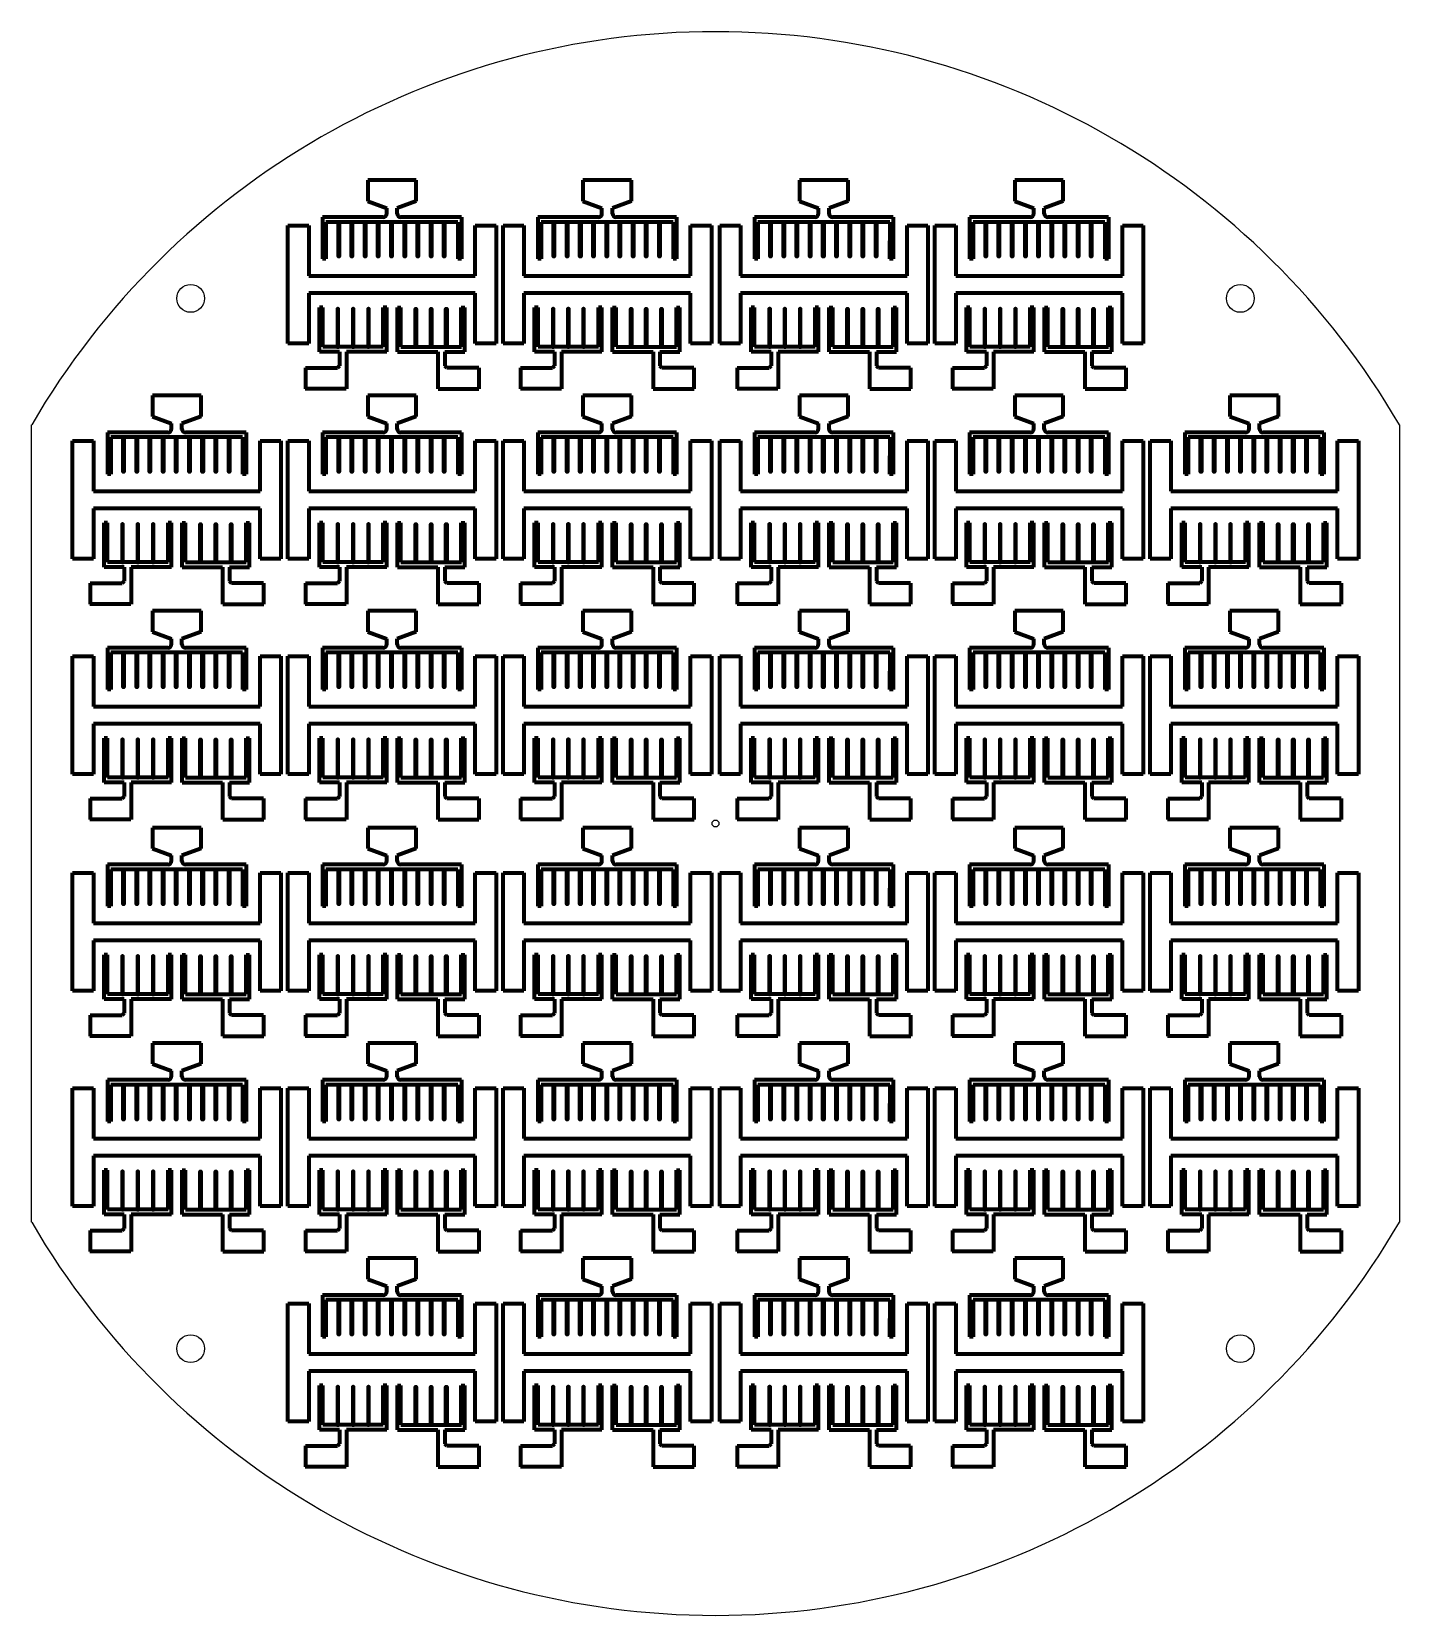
# Model space of a CAD drawing. Header units: millimetres. Extents: x 2372 to 2569, y 1689 to 1917.
import ezdxf

# ---------------------------------------------------------------- set-up
doc = ezdxf.new("R2010")
doc.units = ezdxf.units.MM
doc.layers.add('mask_hole', color=100, linetype='Continuous')
doc.layers.add('mask_outline', color=10, linetype='Continuous')
doc.layers.add('mask_stencil', color=30, linetype='Continuous', lineweight=70)

# ---------------------------------------------------------------- blocks, each defined once
blk = doc.blocks.new('*U339')
at = {"layer": 'mask_stencil'}
blk.add_lwpolyline([(-0.13, -2.85), (0.13, -2.85), (0.05, -2.76), (0.05, 2.65), (-0.05, 2.65), (-0.05, -2.76), (-0.13, -2.85)], dxfattribs=at)
blk = doc.blocks.new('*U340')
at = {"layer": 'mask_stencil', "color": 0, "linetype": 'ByBlock', "lineweight": -2, "transparency": 16777216}
for p in [(0, 0), (2.2, 0), (4.4, 0)]:
    blk.add_blockref('*U339', p, dxfattribs=at)
blk = doc.blocks.new('*U337')
at = {"layer": 'mask_stencil'}
blk.add_lwpolyline([(-0.13, -2.85), (0.13, -2.85), (0.05, -2.76), (0.05, 2.15), (-0.05, 2.15), (-0.05, -2.76), (-0.13, -2.85)], dxfattribs=at)
blk = doc.blocks.new('*U338')
at = {"layer": 'mask_stencil', "color": 0, "linetype": 'ByBlock', "lineweight": -2, "transparency": 16777216}
for p in [(0, 0), (1.9, 0), (3.8, 0), (5.7, 0), (7.6, 0), (9.5, 0), (11.4, 0), (13.3, 0), (15.2, 0)]:
    blk.add_blockref('*U337', p, dxfattribs=at)
blk = doc.blocks.new('*U334')
at = {"layer": 'mask_stencil'}
blk.add_lwpolyline([(-0.13, -2.85), (0.13, -2.85), (0.05, -2.76), (0.05, 2.65), (-0.05, 2.65), (-0.05, -2.76), (-0.13, -2.85)], dxfattribs=at)
blk = doc.blocks.new('*U336')
at = {"layer": 'mask_stencil', "color": 0, "linetype": 'ByBlock', "lineweight": -2, "transparency": 16777216}
for p in [(0, 0), (2.2, 0), (4.4, 0)]:
    blk.add_blockref('*U334', p, dxfattribs=at)
blk = doc.blocks.new('*U346')
at = {"layer": 'mask_stencil'}
blk.add_lwpolyline([(-0.13, -2.85), (0.13, -2.85), (0.05, -2.76), (0.05, 2.65), (-0.05, 2.65), (-0.05, -2.76), (-0.13, -2.85)], dxfattribs=at)
blk = doc.blocks.new('*U347')
at = {"layer": 'mask_stencil', "color": 0, "linetype": 'ByBlock', "lineweight": -2, "transparency": 16777216}
for p in [(0, 0), (2.2, 0), (4.4, 0)]:
    blk.add_blockref('*U346', p, dxfattribs=at)
blk = doc.blocks.new('*U344')
at = {"layer": 'mask_stencil'}
blk.add_lwpolyline([(-0.13, -2.85), (0.13, -2.85), (0.05, -2.76), (0.05, 2.15), (-0.05, 2.15), (-0.05, -2.76), (-0.13, -2.85)], dxfattribs=at)
blk = doc.blocks.new('*U345')
at = {"layer": 'mask_stencil', "color": 0, "linetype": 'ByBlock', "lineweight": -2, "transparency": 16777216}
for p in [(0, 0), (1.9, 0), (3.8, 0), (5.7, 0), (7.6, 0), (9.5, 0), (11.4, 0), (13.3, 0), (15.2, 0)]:
    blk.add_blockref('*U344', p, dxfattribs=at)
blk = doc.blocks.new('*U341')
at = {"layer": 'mask_stencil'}
blk.add_lwpolyline([(-0.13, -2.85), (0.13, -2.85), (0.05, -2.76), (0.05, 2.65), (-0.05, 2.65), (-0.05, -2.76), (-0.13, -2.85)], dxfattribs=at)
blk = doc.blocks.new('*U343')
at = {"layer": 'mask_stencil', "color": 0, "linetype": 'ByBlock', "lineweight": -2, "transparency": 16777216}
for p in [(0, 0), (2.2, 0), (4.4, 0)]:
    blk.add_blockref('*U341', p, dxfattribs=at)
blk = doc.blocks.new('*U353')
at = {"layer": 'mask_stencil'}
blk.add_lwpolyline([(-0.13, -2.85), (0.13, -2.85), (0.05, -2.76), (0.05, 2.65), (-0.05, 2.65), (-0.05, -2.76), (-0.13, -2.85)], dxfattribs=at)
blk = doc.blocks.new('*U354')
at = {"layer": 'mask_stencil', "color": 0, "linetype": 'ByBlock', "lineweight": -2, "transparency": 16777216}
for p in [(0, 0), (2.2, 0), (4.4, 0)]:
    blk.add_blockref('*U353', p, dxfattribs=at)
blk = doc.blocks.new('*U351')
at = {"layer": 'mask_stencil'}
blk.add_lwpolyline([(-0.13, -2.85), (0.13, -2.85), (0.05, -2.76), (0.05, 2.15), (-0.05, 2.15), (-0.05, -2.76), (-0.13, -2.85)], dxfattribs=at)
blk = doc.blocks.new('*U352')
at = {"layer": 'mask_stencil', "color": 0, "linetype": 'ByBlock', "lineweight": -2, "transparency": 16777216}
for p in [(0, 0), (1.9, 0), (3.8, 0), (5.7, 0), (7.6, 0), (9.5, 0), (11.4, 0), (13.3, 0), (15.2, 0)]:
    blk.add_blockref('*U351', p, dxfattribs=at)
blk = doc.blocks.new('*U348')
at = {"layer": 'mask_stencil'}
blk.add_lwpolyline([(-0.13, -2.85), (0.13, -2.85), (0.05, -2.76), (0.05, 2.65), (-0.05, 2.65), (-0.05, -2.76), (-0.13, -2.85)], dxfattribs=at)
blk = doc.blocks.new('*U350')
at = {"layer": 'mask_stencil', "color": 0, "linetype": 'ByBlock', "lineweight": -2, "transparency": 16777216}
for p in [(0, 0), (2.2, 0), (4.4, 0)]:
    blk.add_blockref('*U348', p, dxfattribs=at)
blk = doc.blocks.new('*U360')
at = {"layer": 'mask_stencil'}
blk.add_lwpolyline([(-0.13, -2.85), (0.13, -2.85), (0.05, -2.76), (0.05, 2.65), (-0.05, 2.65), (-0.05, -2.76), (-0.13, -2.85)], dxfattribs=at)
blk = doc.blocks.new('*U361')
at = {"layer": 'mask_stencil', "color": 0, "linetype": 'ByBlock', "lineweight": -2, "transparency": 16777216}
for p in [(0, 0), (2.2, 0), (4.4, 0)]:
    blk.add_blockref('*U360', p, dxfattribs=at)
blk = doc.blocks.new('*U358')
at = {"layer": 'mask_stencil'}
blk.add_lwpolyline([(-0.13, -2.85), (0.13, -2.85), (0.05, -2.76), (0.05, 2.15), (-0.05, 2.15), (-0.05, -2.76), (-0.13, -2.85)], dxfattribs=at)
blk = doc.blocks.new('*U359')
at = {"layer": 'mask_stencil', "color": 0, "linetype": 'ByBlock', "lineweight": -2, "transparency": 16777216}
for p in [(0, 0), (1.9, 0), (3.8, 0), (5.7, 0), (7.6, 0), (9.5, 0), (11.4, 0), (13.3, 0), (15.2, 0)]:
    blk.add_blockref('*U358', p, dxfattribs=at)
blk = doc.blocks.new('*U355')
at = {"layer": 'mask_stencil'}
blk.add_lwpolyline([(-0.13, -2.85), (0.13, -2.85), (0.05, -2.76), (0.05, 2.65), (-0.05, 2.65), (-0.05, -2.76), (-0.13, -2.85)], dxfattribs=at)
blk = doc.blocks.new('*U357')
at = {"layer": 'mask_stencil', "color": 0, "linetype": 'ByBlock', "lineweight": -2, "transparency": 16777216}
for p in [(0, 0), (2.2, 0), (4.4, 0)]:
    blk.add_blockref('*U355', p, dxfattribs=at)
blk = doc.blocks.new('*U367')
at = {"layer": 'mask_stencil'}
blk.add_lwpolyline([(-0.13, -2.85), (0.13, -2.85), (0.05, -2.76), (0.05, 2.65), (-0.05, 2.65), (-0.05, -2.76), (-0.13, -2.85)], dxfattribs=at)
blk = doc.blocks.new('*U368')
at = {"layer": 'mask_stencil', "color": 0, "linetype": 'ByBlock', "lineweight": -2, "transparency": 16777216}
for p in [(0, 0), (2.2, 0), (4.4, 0)]:
    blk.add_blockref('*U367', p, dxfattribs=at)
blk = doc.blocks.new('*U365')
at = {"layer": 'mask_stencil'}
blk.add_lwpolyline([(-0.13, -2.85), (0.13, -2.85), (0.05, -2.76), (0.05, 2.15), (-0.05, 2.15), (-0.05, -2.76), (-0.13, -2.85)], dxfattribs=at)
blk = doc.blocks.new('*U366')
at = {"layer": 'mask_stencil', "color": 0, "linetype": 'ByBlock', "lineweight": -2, "transparency": 16777216}
for p in [(0, 0), (1.9, 0), (3.8, 0), (5.7, 0), (7.6, 0), (9.5, 0), (11.4, 0), (13.3, 0), (15.2, 0)]:
    blk.add_blockref('*U365', p, dxfattribs=at)
blk = doc.blocks.new('*U362')
at = {"layer": 'mask_stencil'}
blk.add_lwpolyline([(-0.13, -2.85), (0.13, -2.85), (0.05, -2.76), (0.05, 2.65), (-0.05, 2.65), (-0.05, -2.76), (-0.13, -2.85)], dxfattribs=at)
blk = doc.blocks.new('*U364')
at = {"layer": 'mask_stencil', "color": 0, "linetype": 'ByBlock', "lineweight": -2, "transparency": 16777216}
for p in [(0, 0), (2.2, 0), (4.4, 0)]:
    blk.add_blockref('*U362', p, dxfattribs=at)
blk = doc.blocks.new('*U374')
at = {"layer": 'mask_stencil'}
blk.add_lwpolyline([(-0.13, -2.85), (0.13, -2.85), (0.05, -2.76), (0.05, 2.65), (-0.05, 2.65), (-0.05, -2.76), (-0.13, -2.85)], dxfattribs=at)
blk = doc.blocks.new('*U375')
at = {"layer": 'mask_stencil', "color": 0, "linetype": 'ByBlock', "lineweight": -2, "transparency": 16777216}
for p in [(0, 0), (2.2, 0), (4.4, 0)]:
    blk.add_blockref('*U374', p, dxfattribs=at)
blk = doc.blocks.new('*U372')
at = {"layer": 'mask_stencil'}
blk.add_lwpolyline([(-0.13, -2.85), (0.13, -2.85), (0.05, -2.76), (0.05, 2.15), (-0.05, 2.15), (-0.05, -2.76), (-0.13, -2.85)], dxfattribs=at)
blk = doc.blocks.new('*U373')
at = {"layer": 'mask_stencil', "color": 0, "linetype": 'ByBlock', "lineweight": -2, "transparency": 16777216}
for p in [(0, 0), (1.9, 0), (3.8, 0), (5.7, 0), (7.6, 0), (9.5, 0), (11.4, 0), (13.3, 0), (15.2, 0)]:
    blk.add_blockref('*U372', p, dxfattribs=at)
blk = doc.blocks.new('*U369')
at = {"layer": 'mask_stencil'}
blk.add_lwpolyline([(-0.13, -2.85), (0.13, -2.85), (0.05, -2.76), (0.05, 2.65), (-0.05, 2.65), (-0.05, -2.76), (-0.13, -2.85)], dxfattribs=at)
blk = doc.blocks.new('*U371')
at = {"layer": 'mask_stencil', "color": 0, "linetype": 'ByBlock', "lineweight": -2, "transparency": 16777216}
for p in [(0, 0), (2.2, 0), (4.4, 0)]:
    blk.add_blockref('*U369', p, dxfattribs=at)
blk = doc.blocks.new('*U388')
at = {"layer": 'mask_stencil'}
blk.add_lwpolyline([(-0.13, -2.85), (0.13, -2.85), (0.05, -2.76), (0.05, 2.65), (-0.05, 2.65), (-0.05, -2.76), (-0.13, -2.85)], dxfattribs=at)
blk = doc.blocks.new('*U389')
at = {"layer": 'mask_stencil', "color": 0, "linetype": 'ByBlock', "lineweight": -2, "transparency": 16777216}
for p in [(0, 0), (2.2, 0), (4.4, 0)]:
    blk.add_blockref('*U388', p, dxfattribs=at)
blk = doc.blocks.new('*U386')
at = {"layer": 'mask_stencil'}
blk.add_lwpolyline([(-0.13, -2.85), (0.13, -2.85), (0.05, -2.76), (0.05, 2.15), (-0.05, 2.15), (-0.05, -2.76), (-0.13, -2.85)], dxfattribs=at)
blk = doc.blocks.new('*U387')
at = {"layer": 'mask_stencil', "color": 0, "linetype": 'ByBlock', "lineweight": -2, "transparency": 16777216}
for p in [(0, 0), (1.9, 0), (3.8, 0), (5.7, 0), (7.6, 0), (9.5, 0), (11.4, 0), (13.3, 0), (15.2, 0)]:
    blk.add_blockref('*U386', p, dxfattribs=at)
blk = doc.blocks.new('*U383')
at = {"layer": 'mask_stencil'}
blk.add_lwpolyline([(-0.13, -2.85), (0.13, -2.85), (0.05, -2.76), (0.05, 2.65), (-0.05, 2.65), (-0.05, -2.76), (-0.13, -2.85)], dxfattribs=at)
blk = doc.blocks.new('*U385')
at = {"layer": 'mask_stencil', "color": 0, "linetype": 'ByBlock', "lineweight": -2, "transparency": 16777216}
for p in [(0, 0), (2.2, 0), (4.4, 0)]:
    blk.add_blockref('*U383', p, dxfattribs=at)
blk = doc.blocks.new('*U395')
at = {"layer": 'mask_stencil'}
blk.add_lwpolyline([(-0.13, -2.85), (0.13, -2.85), (0.05, -2.76), (0.05, 2.65), (-0.05, 2.65), (-0.05, -2.76), (-0.13, -2.85)], dxfattribs=at)
blk = doc.blocks.new('*U396')
at = {"layer": 'mask_stencil', "color": 0, "linetype": 'ByBlock', "lineweight": -2, "transparency": 16777216}
for p in [(0, 0), (2.2, 0), (4.4, 0)]:
    blk.add_blockref('*U395', p, dxfattribs=at)
blk = doc.blocks.new('*U393')
at = {"layer": 'mask_stencil'}
blk.add_lwpolyline([(-0.13, -2.85), (0.13, -2.85), (0.05, -2.76), (0.05, 2.15), (-0.05, 2.15), (-0.05, -2.76), (-0.13, -2.85)], dxfattribs=at)
blk = doc.blocks.new('*U394')
at = {"layer": 'mask_stencil', "color": 0, "linetype": 'ByBlock', "lineweight": -2, "transparency": 16777216}
for p in [(0, 0), (1.9, 0), (3.8, 0), (5.7, 0), (7.6, 0), (9.5, 0), (11.4, 0), (13.3, 0), (15.2, 0)]:
    blk.add_blockref('*U393', p, dxfattribs=at)
blk = doc.blocks.new('*U390')
at = {"layer": 'mask_stencil'}
blk.add_lwpolyline([(-0.13, -2.85), (0.13, -2.85), (0.05, -2.76), (0.05, 2.65), (-0.05, 2.65), (-0.05, -2.76), (-0.13, -2.85)], dxfattribs=at)
blk = doc.blocks.new('*U392')
at = {"layer": 'mask_stencil', "color": 0, "linetype": 'ByBlock', "lineweight": -2, "transparency": 16777216}
for p in [(0, 0), (2.2, 0), (4.4, 0)]:
    blk.add_blockref('*U390', p, dxfattribs=at)
blk = doc.blocks.new('*U409')
at = {"layer": 'mask_stencil'}
blk.add_lwpolyline([(-0.13, -2.85), (0.13, -2.85), (0.05, -2.76), (0.05, 2.65), (-0.05, 2.65), (-0.05, -2.76), (-0.13, -2.85)], dxfattribs=at)
blk = doc.blocks.new('*U410')
at = {"layer": 'mask_stencil', "color": 0, "linetype": 'ByBlock', "lineweight": -2, "transparency": 16777216}
for p in [(0, 0), (2.2, 0), (4.4, 0)]:
    blk.add_blockref('*U409', p, dxfattribs=at)
blk = doc.blocks.new('*U407')
at = {"layer": 'mask_stencil'}
blk.add_lwpolyline([(-0.13, -2.85), (0.13, -2.85), (0.05, -2.76), (0.05, 2.15), (-0.05, 2.15), (-0.05, -2.76), (-0.13, -2.85)], dxfattribs=at)
blk = doc.blocks.new('*U408')
at = {"layer": 'mask_stencil', "color": 0, "linetype": 'ByBlock', "lineweight": -2, "transparency": 16777216}
for p in [(0, 0), (1.9, 0), (3.8, 0), (5.7, 0), (7.6, 0), (9.5, 0), (11.4, 0), (13.3, 0), (15.2, 0)]:
    blk.add_blockref('*U407', p, dxfattribs=at)
blk = doc.blocks.new('*U405')
at = {"layer": 'mask_stencil'}
blk.add_lwpolyline([(-0.13, -2.85), (0.13, -2.85), (0.05, -2.76), (0.05, 2.65), (-0.05, 2.65), (-0.05, -2.76), (-0.13, -2.85)], dxfattribs=at)
blk = doc.blocks.new('*U406')
at = {"layer": 'mask_stencil', "color": 0, "linetype": 'ByBlock', "lineweight": -2, "transparency": 16777216}
for p in [(0, 0), (2.2, 0), (4.4, 0)]:
    blk.add_blockref('*U405', p, dxfattribs=at)
blk = doc.blocks.new('*U416')
at = {"layer": 'mask_stencil'}
blk.add_lwpolyline([(-0.13, -2.85), (0.13, -2.85), (0.05, -2.76), (0.05, 2.65), (-0.05, 2.65), (-0.05, -2.76), (-0.13, -2.85)], dxfattribs=at)
blk = doc.blocks.new('*U417')
at = {"layer": 'mask_stencil', "color": 0, "linetype": 'ByBlock', "lineweight": -2, "transparency": 16777216}
for p in [(0, 0), (2.2, 0), (4.4, 0)]:
    blk.add_blockref('*U416', p, dxfattribs=at)
blk = doc.blocks.new('*U414')
at = {"layer": 'mask_stencil'}
blk.add_lwpolyline([(-0.13, -2.85), (0.13, -2.85), (0.05, -2.76), (0.05, 2.15), (-0.05, 2.15), (-0.05, -2.76), (-0.13, -2.85)], dxfattribs=at)
blk = doc.blocks.new('*U415')
at = {"layer": 'mask_stencil', "color": 0, "linetype": 'ByBlock', "lineweight": -2, "transparency": 16777216}
for p in [(0, 0), (1.9, 0), (3.8, 0), (5.7, 0), (7.6, 0), (9.5, 0), (11.4, 0), (13.3, 0), (15.2, 0)]:
    blk.add_blockref('*U414', p, dxfattribs=at)
blk = doc.blocks.new('*U412')
at = {"layer": 'mask_stencil'}
blk.add_lwpolyline([(-0.13, -2.85), (0.13, -2.85), (0.05, -2.76), (0.05, 2.65), (-0.05, 2.65), (-0.05, -2.76), (-0.13, -2.85)], dxfattribs=at)
blk = doc.blocks.new('*U413')
at = {"layer": 'mask_stencil', "color": 0, "linetype": 'ByBlock', "lineweight": -2, "transparency": 16777216}
for p in [(0, 0), (2.2, 0), (4.4, 0)]:
    blk.add_blockref('*U412', p, dxfattribs=at)
blk = doc.blocks.new('*U423')
at = {"layer": 'mask_stencil'}
blk.add_lwpolyline([(-0.13, -2.85), (0.13, -2.85), (0.05, -2.76), (0.05, 2.65), (-0.05, 2.65), (-0.05, -2.76), (-0.13, -2.85)], dxfattribs=at)
blk = doc.blocks.new('*U424')
at = {"layer": 'mask_stencil', "color": 0, "linetype": 'ByBlock', "lineweight": -2, "transparency": 16777216}
for p in [(0, 0), (2.2, 0), (4.4, 0)]:
    blk.add_blockref('*U423', p, dxfattribs=at)
blk = doc.blocks.new('*U421')
at = {"layer": 'mask_stencil'}
blk.add_lwpolyline([(-0.13, -2.85), (0.13, -2.85), (0.05, -2.76), (0.05, 2.15), (-0.05, 2.15), (-0.05, -2.76), (-0.13, -2.85)], dxfattribs=at)
blk = doc.blocks.new('*U422')
at = {"layer": 'mask_stencil', "color": 0, "linetype": 'ByBlock', "lineweight": -2, "transparency": 16777216}
for p in [(0, 0), (1.9, 0), (3.8, 0), (5.7, 0), (7.6, 0), (9.5, 0), (11.4, 0), (13.3, 0), (15.2, 0)]:
    blk.add_blockref('*U421', p, dxfattribs=at)
blk = doc.blocks.new('*U419')
at = {"layer": 'mask_stencil'}
blk.add_lwpolyline([(-0.13, -2.85), (0.13, -2.85), (0.05, -2.76), (0.05, 2.65), (-0.05, 2.65), (-0.05, -2.76), (-0.13, -2.85)], dxfattribs=at)
blk = doc.blocks.new('*U420')
at = {"layer": 'mask_stencil', "color": 0, "linetype": 'ByBlock', "lineweight": -2, "transparency": 16777216}
for p in [(0, 0), (2.2, 0), (4.4, 0)]:
    blk.add_blockref('*U419', p, dxfattribs=at)
blk = doc.blocks.new('*U430')
at = {"layer": 'mask_stencil'}
blk.add_lwpolyline([(-0.13, -2.85), (0.13, -2.85), (0.05, -2.76), (0.05, 2.65), (-0.05, 2.65), (-0.05, -2.76), (-0.13, -2.85)], dxfattribs=at)
blk = doc.blocks.new('*U431')
at = {"layer": 'mask_stencil', "color": 0, "linetype": 'ByBlock', "lineweight": -2, "transparency": 16777216}
for p in [(0, 0), (2.2, 0), (4.4, 0)]:
    blk.add_blockref('*U430', p, dxfattribs=at)
blk = doc.blocks.new('*U428')
at = {"layer": 'mask_stencil'}
blk.add_lwpolyline([(-0.13, -2.85), (0.13, -2.85), (0.05, -2.76), (0.05, 2.15), (-0.05, 2.15), (-0.05, -2.76), (-0.13, -2.85)], dxfattribs=at)
blk = doc.blocks.new('*U429')
at = {"layer": 'mask_stencil', "color": 0, "linetype": 'ByBlock', "lineweight": -2, "transparency": 16777216}
for p in [(0, 0), (1.9, 0), (3.8, 0), (5.7, 0), (7.6, 0), (9.5, 0), (11.4, 0), (13.3, 0), (15.2, 0)]:
    blk.add_blockref('*U428', p, dxfattribs=at)
blk = doc.blocks.new('*U426')
at = {"layer": 'mask_stencil'}
blk.add_lwpolyline([(-0.13, -2.85), (0.13, -2.85), (0.05, -2.76), (0.05, 2.65), (-0.05, 2.65), (-0.05, -2.76), (-0.13, -2.85)], dxfattribs=at)
blk = doc.blocks.new('*U427')
at = {"layer": 'mask_stencil', "color": 0, "linetype": 'ByBlock', "lineweight": -2, "transparency": 16777216}
for p in [(0, 0), (2.2, 0), (4.4, 0)]:
    blk.add_blockref('*U426', p, dxfattribs=at)
blk = doc.blocks.new('*U437')
at = {"layer": 'mask_stencil'}
blk.add_lwpolyline([(-0.13, -2.85), (0.13, -2.85), (0.05, -2.76), (0.05, 2.65), (-0.05, 2.65), (-0.05, -2.76), (-0.13, -2.85)], dxfattribs=at)
blk = doc.blocks.new('*U438')
at = {"layer": 'mask_stencil', "color": 0, "linetype": 'ByBlock', "lineweight": -2, "transparency": 16777216}
for p in [(0, 0), (2.2, 0), (4.4, 0)]:
    blk.add_blockref('*U437', p, dxfattribs=at)
blk = doc.blocks.new('*U435')
at = {"layer": 'mask_stencil'}
blk.add_lwpolyline([(-0.13, -2.85), (0.13, -2.85), (0.05, -2.76), (0.05, 2.15), (-0.05, 2.15), (-0.05, -2.76), (-0.13, -2.85)], dxfattribs=at)
blk = doc.blocks.new('*U436')
at = {"layer": 'mask_stencil', "color": 0, "linetype": 'ByBlock', "lineweight": -2, "transparency": 16777216}
for p in [(0, 0), (1.9, 0), (3.8, 0), (5.7, 0), (7.6, 0), (9.5, 0), (11.4, 0), (13.3, 0), (15.2, 0)]:
    blk.add_blockref('*U435', p, dxfattribs=at)
blk = doc.blocks.new('*U433')
at = {"layer": 'mask_stencil'}
blk.add_lwpolyline([(-0.13, -2.85), (0.13, -2.85), (0.05, -2.76), (0.05, 2.65), (-0.05, 2.65), (-0.05, -2.76), (-0.13, -2.85)], dxfattribs=at)
blk = doc.blocks.new('*U434')
at = {"layer": 'mask_stencil', "color": 0, "linetype": 'ByBlock', "lineweight": -2, "transparency": 16777216}
for p in [(0, 0), (2.2, 0), (4.4, 0)]:
    blk.add_blockref('*U433', p, dxfattribs=at)
blk = doc.blocks.new('*U444')
at = {"layer": 'mask_stencil'}
blk.add_lwpolyline([(-0.13, -2.85), (0.13, -2.85), (0.05, -2.76), (0.05, 2.65), (-0.05, 2.65), (-0.05, -2.76), (-0.13, -2.85)], dxfattribs=at)
blk = doc.blocks.new('*U445')
at = {"layer": 'mask_stencil', "color": 0, "linetype": 'ByBlock', "lineweight": -2, "transparency": 16777216}
for p in [(0, 0), (2.2, 0), (4.4, 0)]:
    blk.add_blockref('*U444', p, dxfattribs=at)
blk = doc.blocks.new('*U442')
at = {"layer": 'mask_stencil'}
blk.add_lwpolyline([(-0.13, -2.85), (0.13, -2.85), (0.05, -2.76), (0.05, 2.15), (-0.05, 2.15), (-0.05, -2.76), (-0.13, -2.85)], dxfattribs=at)
blk = doc.blocks.new('*U443')
at = {"layer": 'mask_stencil', "color": 0, "linetype": 'ByBlock', "lineweight": -2, "transparency": 16777216}
for p in [(0, 0), (1.9, 0), (3.8, 0), (5.7, 0), (7.6, 0), (9.5, 0), (11.4, 0), (13.3, 0), (15.2, 0)]:
    blk.add_blockref('*U442', p, dxfattribs=at)
blk = doc.blocks.new('*U440')
at = {"layer": 'mask_stencil'}
blk.add_lwpolyline([(-0.13, -2.85), (0.13, -2.85), (0.05, -2.76), (0.05, 2.65), (-0.05, 2.65), (-0.05, -2.76), (-0.13, -2.85)], dxfattribs=at)
blk = doc.blocks.new('*U441')
at = {"layer": 'mask_stencil', "color": 0, "linetype": 'ByBlock', "lineweight": -2, "transparency": 16777216}
for p in [(0, 0), (2.2, 0), (4.4, 0)]:
    blk.add_blockref('*U440', p, dxfattribs=at)
blk = doc.blocks.new('*U451')
at = {"layer": 'mask_stencil'}
blk.add_lwpolyline([(-0.13, -2.85), (0.13, -2.85), (0.05, -2.76), (0.05, 2.65), (-0.05, 2.65), (-0.05, -2.76), (-0.13, -2.85)], dxfattribs=at)
blk = doc.blocks.new('*U452')
at = {"layer": 'mask_stencil', "color": 0, "linetype": 'ByBlock', "lineweight": -2, "transparency": 16777216}
for p in [(0, 0), (2.2, 0), (4.4, 0)]:
    blk.add_blockref('*U451', p, dxfattribs=at)
blk = doc.blocks.new('*U449')
at = {"layer": 'mask_stencil'}
blk.add_lwpolyline([(-0.13, -2.85), (0.13, -2.85), (0.05, -2.76), (0.05, 2.15), (-0.05, 2.15), (-0.05, -2.76), (-0.13, -2.85)], dxfattribs=at)
blk = doc.blocks.new('*U450')
at = {"layer": 'mask_stencil', "color": 0, "linetype": 'ByBlock', "lineweight": -2, "transparency": 16777216}
for p in [(0, 0), (1.9, 0), (3.8, 0), (5.7, 0), (7.6, 0), (9.5, 0), (11.4, 0), (13.3, 0), (15.2, 0)]:
    blk.add_blockref('*U449', p, dxfattribs=at)
blk = doc.blocks.new('*U447')
at = {"layer": 'mask_stencil'}
blk.add_lwpolyline([(-0.13, -2.85), (0.13, -2.85), (0.05, -2.76), (0.05, 2.65), (-0.05, 2.65), (-0.05, -2.76), (-0.13, -2.85)], dxfattribs=at)
blk = doc.blocks.new('*U448')
at = {"layer": 'mask_stencil', "color": 0, "linetype": 'ByBlock', "lineweight": -2, "transparency": 16777216}
for p in [(0, 0), (2.2, 0), (4.4, 0)]:
    blk.add_blockref('*U447', p, dxfattribs=at)
blk = doc.blocks.new('*U458')
at = {"layer": 'mask_stencil'}
blk.add_lwpolyline([(-0.13, -2.85), (0.13, -2.85), (0.05, -2.76), (0.05, 2.65), (-0.05, 2.65), (-0.05, -2.76), (-0.13, -2.85)], dxfattribs=at)
blk = doc.blocks.new('*U459')
at = {"layer": 'mask_stencil', "color": 0, "linetype": 'ByBlock', "lineweight": -2, "transparency": 16777216}
for p in [(0, 0), (2.2, 0), (4.4, 0)]:
    blk.add_blockref('*U458', p, dxfattribs=at)
blk = doc.blocks.new('*U456')
at = {"layer": 'mask_stencil'}
blk.add_lwpolyline([(-0.13, -2.85), (0.13, -2.85), (0.05, -2.76), (0.05, 2.15), (-0.05, 2.15), (-0.05, -2.76), (-0.13, -2.85)], dxfattribs=at)
blk = doc.blocks.new('*U457')
at = {"layer": 'mask_stencil', "color": 0, "linetype": 'ByBlock', "lineweight": -2, "transparency": 16777216}
for p in [(0, 0), (1.9, 0), (3.8, 0), (5.7, 0), (7.6, 0), (9.5, 0), (11.4, 0), (13.3, 0), (15.2, 0)]:
    blk.add_blockref('*U456', p, dxfattribs=at)
blk = doc.blocks.new('*U454')
at = {"layer": 'mask_stencil'}
blk.add_lwpolyline([(-0.13, -2.85), (0.13, -2.85), (0.05, -2.76), (0.05, 2.65), (-0.05, 2.65), (-0.05, -2.76), (-0.13, -2.85)], dxfattribs=at)
blk = doc.blocks.new('*U455')
at = {"layer": 'mask_stencil', "color": 0, "linetype": 'ByBlock', "lineweight": -2, "transparency": 16777216}
for p in [(0, 0), (2.2, 0), (4.4, 0)]:
    blk.add_blockref('*U454', p, dxfattribs=at)
blk = doc.blocks.new('*U465')
at = {"layer": 'mask_stencil'}
blk.add_lwpolyline([(-0.13, -2.85), (0.13, -2.85), (0.05, -2.76), (0.05, 2.65), (-0.05, 2.65), (-0.05, -2.76), (-0.13, -2.85)], dxfattribs=at)
blk = doc.blocks.new('*U466')
at = {"layer": 'mask_stencil', "color": 0, "linetype": 'ByBlock', "lineweight": -2, "transparency": 16777216}
for p in [(0, 0), (2.2, 0), (4.4, 0)]:
    blk.add_blockref('*U465', p, dxfattribs=at)
blk = doc.blocks.new('*U463')
at = {"layer": 'mask_stencil'}
blk.add_lwpolyline([(-0.13, -2.85), (0.13, -2.85), (0.05, -2.76), (0.05, 2.15), (-0.05, 2.15), (-0.05, -2.76), (-0.13, -2.85)], dxfattribs=at)
blk = doc.blocks.new('*U464')
at = {"layer": 'mask_stencil', "color": 0, "linetype": 'ByBlock', "lineweight": -2, "transparency": 16777216}
for p in [(0, 0), (1.9, 0), (3.8, 0), (5.7, 0), (7.6, 0), (9.5, 0), (11.4, 0), (13.3, 0), (15.2, 0)]:
    blk.add_blockref('*U463', p, dxfattribs=at)
blk = doc.blocks.new('*U460')
at = {"layer": 'mask_stencil'}
blk.add_lwpolyline([(-0.13, -2.85), (0.13, -2.85), (0.05, -2.76), (0.05, 2.65), (-0.05, 2.65), (-0.05, -2.76), (-0.13, -2.85)], dxfattribs=at)
blk = doc.blocks.new('*U462')
at = {"layer": 'mask_stencil', "color": 0, "linetype": 'ByBlock', "lineweight": -2, "transparency": 16777216}
for p in [(0, 0), (2.2, 0), (4.4, 0)]:
    blk.add_blockref('*U460', p, dxfattribs=at)
blk = doc.blocks.new('*U472')
at = {"layer": 'mask_stencil'}
blk.add_lwpolyline([(-0.13, -2.85), (0.13, -2.85), (0.05, -2.76), (0.05, 2.65), (-0.05, 2.65), (-0.05, -2.76), (-0.13, -2.85)], dxfattribs=at)
blk = doc.blocks.new('*U473')
at = {"layer": 'mask_stencil', "color": 0, "linetype": 'ByBlock', "lineweight": -2, "transparency": 16777216}
for p in [(0, 0), (2.2, 0), (4.4, 0)]:
    blk.add_blockref('*U472', p, dxfattribs=at)
blk = doc.blocks.new('*U470')
at = {"layer": 'mask_stencil'}
blk.add_lwpolyline([(-0.13, -2.85), (0.13, -2.85), (0.05, -2.76), (0.05, 2.15), (-0.05, 2.15), (-0.05, -2.76), (-0.13, -2.85)], dxfattribs=at)
blk = doc.blocks.new('*U471')
at = {"layer": 'mask_stencil', "color": 0, "linetype": 'ByBlock', "lineweight": -2, "transparency": 16777216}
for p in [(0, 0), (1.9, 0), (3.8, 0), (5.7, 0), (7.6, 0), (9.5, 0), (11.4, 0), (13.3, 0), (15.2, 0)]:
    blk.add_blockref('*U470', p, dxfattribs=at)
blk = doc.blocks.new('*U467')
at = {"layer": 'mask_stencil'}
blk.add_lwpolyline([(-0.13, -2.85), (0.13, -2.85), (0.05, -2.76), (0.05, 2.65), (-0.05, 2.65), (-0.05, -2.76), (-0.13, -2.85)], dxfattribs=at)
blk = doc.blocks.new('*U469')
at = {"layer": 'mask_stencil', "color": 0, "linetype": 'ByBlock', "lineweight": -2, "transparency": 16777216}
for p in [(0, 0), (2.2, 0), (4.4, 0)]:
    blk.add_blockref('*U467', p, dxfattribs=at)
blk = doc.blocks.new('*U486')
at = {"layer": 'mask_stencil'}
blk.add_lwpolyline([(-0.13, -2.85), (0.13, -2.85), (0.05, -2.76), (0.05, 2.65), (-0.05, 2.65), (-0.05, -2.76), (-0.13, -2.85)], dxfattribs=at)
blk = doc.blocks.new('*U487')
at = {"layer": 'mask_stencil', "color": 0, "linetype": 'ByBlock', "lineweight": -2, "transparency": 16777216}
for p in [(0, 0), (2.2, 0), (4.4, 0)]:
    blk.add_blockref('*U486', p, dxfattribs=at)
blk = doc.blocks.new('*U484')
at = {"layer": 'mask_stencil'}
blk.add_lwpolyline([(-0.13, -2.85), (0.13, -2.85), (0.05, -2.76), (0.05, 2.15), (-0.05, 2.15), (-0.05, -2.76), (-0.13, -2.85)], dxfattribs=at)
blk = doc.blocks.new('*U485')
at = {"layer": 'mask_stencil', "color": 0, "linetype": 'ByBlock', "lineweight": -2, "transparency": 16777216}
for p in [(0, 0), (1.9, 0), (3.8, 0), (5.7, 0), (7.6, 0), (9.5, 0), (11.4, 0), (13.3, 0), (15.2, 0)]:
    blk.add_blockref('*U484', p, dxfattribs=at)
blk = doc.blocks.new('*U481')
at = {"layer": 'mask_stencil'}
blk.add_lwpolyline([(-0.13, -2.85), (0.13, -2.85), (0.05, -2.76), (0.05, 2.65), (-0.05, 2.65), (-0.05, -2.76), (-0.13, -2.85)], dxfattribs=at)
blk = doc.blocks.new('*U483')
at = {"layer": 'mask_stencil', "color": 0, "linetype": 'ByBlock', "lineweight": -2, "transparency": 16777216}
for p in [(0, 0), (2.2, 0), (4.4, 0)]:
    blk.add_blockref('*U481', p, dxfattribs=at)
blk = doc.blocks.new('*U493')
at = {"layer": 'mask_stencil'}
blk.add_lwpolyline([(-0.13, -2.85), (0.13, -2.85), (0.05, -2.76), (0.05, 2.65), (-0.05, 2.65), (-0.05, -2.76), (-0.13, -2.85)], dxfattribs=at)
blk = doc.blocks.new('*U494')
at = {"layer": 'mask_stencil', "color": 0, "linetype": 'ByBlock', "lineweight": -2, "transparency": 16777216}
for p in [(0, 0), (2.2, 0), (4.4, 0)]:
    blk.add_blockref('*U493', p, dxfattribs=at)
blk = doc.blocks.new('*U491')
at = {"layer": 'mask_stencil'}
blk.add_lwpolyline([(-0.13, -2.85), (0.13, -2.85), (0.05, -2.76), (0.05, 2.15), (-0.05, 2.15), (-0.05, -2.76), (-0.13, -2.85)], dxfattribs=at)
blk = doc.blocks.new('*U492')
at = {"layer": 'mask_stencil', "color": 0, "linetype": 'ByBlock', "lineweight": -2, "transparency": 16777216}
for p in [(0, 0), (1.9, 0), (3.8, 0), (5.7, 0), (7.6, 0), (9.5, 0), (11.4, 0), (13.3, 0), (15.2, 0)]:
    blk.add_blockref('*U491', p, dxfattribs=at)
blk = doc.blocks.new('*U488')
at = {"layer": 'mask_stencil'}
blk.add_lwpolyline([(-0.13, -2.85), (0.13, -2.85), (0.05, -2.76), (0.05, 2.65), (-0.05, 2.65), (-0.05, -2.76), (-0.13, -2.85)], dxfattribs=at)
blk = doc.blocks.new('*U490')
at = {"layer": 'mask_stencil', "color": 0, "linetype": 'ByBlock', "lineweight": -2, "transparency": 16777216}
for p in [(0, 0), (2.2, 0), (4.4, 0)]:
    blk.add_blockref('*U488', p, dxfattribs=at)
blk = doc.blocks.new('*U500')
at = {"layer": 'mask_stencil'}
blk.add_lwpolyline([(-0.13, -2.85), (0.13, -2.85), (0.05, -2.76), (0.05, 2.65), (-0.05, 2.65), (-0.05, -2.76), (-0.13, -2.85)], dxfattribs=at)
blk = doc.blocks.new('*U501')
at = {"layer": 'mask_stencil', "color": 0, "linetype": 'ByBlock', "lineweight": -2, "transparency": 16777216}
for p in [(0, 0), (2.2, 0), (4.4, 0)]:
    blk.add_blockref('*U500', p, dxfattribs=at)
blk = doc.blocks.new('*U498')
at = {"layer": 'mask_stencil'}
blk.add_lwpolyline([(-0.13, -2.85), (0.13, -2.85), (0.05, -2.76), (0.05, 2.15), (-0.05, 2.15), (-0.05, -2.76), (-0.13, -2.85)], dxfattribs=at)
blk = doc.blocks.new('*U499')
at = {"layer": 'mask_stencil', "color": 0, "linetype": 'ByBlock', "lineweight": -2, "transparency": 16777216}
for p in [(0, 0), (1.9, 0), (3.8, 0), (5.7, 0), (7.6, 0), (9.5, 0), (11.4, 0), (13.3, 0), (15.2, 0)]:
    blk.add_blockref('*U498', p, dxfattribs=at)
blk = doc.blocks.new('*U495')
at = {"layer": 'mask_stencil'}
blk.add_lwpolyline([(-0.13, -2.85), (0.13, -2.85), (0.05, -2.76), (0.05, 2.65), (-0.05, 2.65), (-0.05, -2.76), (-0.13, -2.85)], dxfattribs=at)
blk = doc.blocks.new('*U497')
at = {"layer": 'mask_stencil', "color": 0, "linetype": 'ByBlock', "lineweight": -2, "transparency": 16777216}
for p in [(0, 0), (2.2, 0), (4.4, 0)]:
    blk.add_blockref('*U495', p, dxfattribs=at)
blk = doc.blocks.new('*U507')
at = {"layer": 'mask_stencil'}
blk.add_lwpolyline([(-0.13, -2.85), (0.13, -2.85), (0.05, -2.76), (0.05, 2.65), (-0.05, 2.65), (-0.05, -2.76), (-0.13, -2.85)], dxfattribs=at)
blk = doc.blocks.new('*U508')
at = {"layer": 'mask_stencil', "color": 0, "linetype": 'ByBlock', "lineweight": -2, "transparency": 16777216}
for p in [(0, 0), (2.2, 0), (4.4, 0)]:
    blk.add_blockref('*U507', p, dxfattribs=at)
blk = doc.blocks.new('*U505')
at = {"layer": 'mask_stencil'}
blk.add_lwpolyline([(-0.13, -2.85), (0.13, -2.85), (0.05, -2.76), (0.05, 2.15), (-0.05, 2.15), (-0.05, -2.76), (-0.13, -2.85)], dxfattribs=at)
blk = doc.blocks.new('*U506')
at = {"layer": 'mask_stencil', "color": 0, "linetype": 'ByBlock', "lineweight": -2, "transparency": 16777216}
for p in [(0, 0), (1.9, 0), (3.8, 0), (5.7, 0), (7.6, 0), (9.5, 0), (11.4, 0), (13.3, 0), (15.2, 0)]:
    blk.add_blockref('*U505', p, dxfattribs=at)
blk = doc.blocks.new('*U502')
at = {"layer": 'mask_stencil'}
blk.add_lwpolyline([(-0.13, -2.85), (0.13, -2.85), (0.05, -2.76), (0.05, 2.65), (-0.05, 2.65), (-0.05, -2.76), (-0.13, -2.85)], dxfattribs=at)
blk = doc.blocks.new('*U504')
at = {"layer": 'mask_stencil', "color": 0, "linetype": 'ByBlock', "lineweight": -2, "transparency": 16777216}
for p in [(0, 0), (2.2, 0), (4.4, 0)]:
    blk.add_blockref('*U502', p, dxfattribs=at)
blk = doc.blocks.new('*U514')
at = {"layer": 'mask_stencil'}
blk.add_lwpolyline([(-0.13, -2.85), (0.13, -2.85), (0.05, -2.76), (0.05, 2.65), (-0.05, 2.65), (-0.05, -2.76), (-0.13, -2.85)], dxfattribs=at)
blk = doc.blocks.new('*U515')
at = {"layer": 'mask_stencil', "color": 0, "linetype": 'ByBlock', "lineweight": -2, "transparency": 16777216}
for p in [(0, 0), (2.2, 0), (4.4, 0)]:
    blk.add_blockref('*U514', p, dxfattribs=at)
blk = doc.blocks.new('*U512')
at = {"layer": 'mask_stencil'}
blk.add_lwpolyline([(-0.13, -2.85), (0.13, -2.85), (0.05, -2.76), (0.05, 2.15), (-0.05, 2.15), (-0.05, -2.76), (-0.13, -2.85)], dxfattribs=at)
blk = doc.blocks.new('*U513')
at = {"layer": 'mask_stencil', "color": 0, "linetype": 'ByBlock', "lineweight": -2, "transparency": 16777216}
for p in [(0, 0), (1.9, 0), (3.8, 0), (5.7, 0), (7.6, 0), (9.5, 0), (11.4, 0), (13.3, 0), (15.2, 0)]:
    blk.add_blockref('*U512', p, dxfattribs=at)
blk = doc.blocks.new('*U509')
at = {"layer": 'mask_stencil'}
blk.add_lwpolyline([(-0.13, -2.85), (0.13, -2.85), (0.05, -2.76), (0.05, 2.65), (-0.05, 2.65), (-0.05, -2.76), (-0.13, -2.85)], dxfattribs=at)
blk = doc.blocks.new('*U511')
at = {"layer": 'mask_stencil', "color": 0, "linetype": 'ByBlock', "lineweight": -2, "transparency": 16777216}
for p in [(0, 0), (2.2, 0), (4.4, 0)]:
    blk.add_blockref('*U509', p, dxfattribs=at)
blk = doc.blocks.new('*U521')
at = {"layer": 'mask_stencil'}
blk.add_lwpolyline([(-0.13, -2.85), (0.13, -2.85), (0.05, -2.76), (0.05, 2.65), (-0.05, 2.65), (-0.05, -2.76), (-0.13, -2.85)], dxfattribs=at)
blk = doc.blocks.new('*U522')
at = {"layer": 'mask_stencil', "color": 0, "linetype": 'ByBlock', "lineweight": -2, "transparency": 16777216}
for p in [(0, 0), (2.2, 0), (4.4, 0)]:
    blk.add_blockref('*U521', p, dxfattribs=at)
blk = doc.blocks.new('*U519')
at = {"layer": 'mask_stencil'}
blk.add_lwpolyline([(-0.13, -2.85), (0.13, -2.85), (0.05, -2.76), (0.05, 2.15), (-0.05, 2.15), (-0.05, -2.76), (-0.13, -2.85)], dxfattribs=at)
blk = doc.blocks.new('*U520')
at = {"layer": 'mask_stencil', "color": 0, "linetype": 'ByBlock', "lineweight": -2, "transparency": 16777216}
for p in [(0, 0), (1.9, 0), (3.8, 0), (5.7, 0), (7.6, 0), (9.5, 0), (11.4, 0), (13.3, 0), (15.2, 0)]:
    blk.add_blockref('*U519', p, dxfattribs=at)
blk = doc.blocks.new('*U516')
at = {"layer": 'mask_stencil'}
blk.add_lwpolyline([(-0.13, -2.85), (0.13, -2.85), (0.05, -2.76), (0.05, 2.65), (-0.05, 2.65), (-0.05, -2.76), (-0.13, -2.85)], dxfattribs=at)
blk = doc.blocks.new('*U518')
at = {"layer": 'mask_stencil', "color": 0, "linetype": 'ByBlock', "lineweight": -2, "transparency": 16777216}
for p in [(0, 0), (2.2, 0), (4.4, 0)]:
    blk.add_blockref('*U516', p, dxfattribs=at)
blk = doc.blocks.new('*U528')
at = {"layer": 'mask_stencil'}
blk.add_lwpolyline([(-0.13, -2.85), (0.13, -2.85), (0.05, -2.76), (0.05, 2.65), (-0.05, 2.65), (-0.05, -2.76), (-0.13, -2.85)], dxfattribs=at)
blk = doc.blocks.new('*U529')
at = {"layer": 'mask_stencil', "color": 0, "linetype": 'ByBlock', "lineweight": -2, "transparency": 16777216}
for p in [(0, 0), (2.2, 0), (4.4, 0)]:
    blk.add_blockref('*U528', p, dxfattribs=at)
blk = doc.blocks.new('*U526')
at = {"layer": 'mask_stencil'}
blk.add_lwpolyline([(-0.13, -2.85), (0.13, -2.85), (0.05, -2.76), (0.05, 2.15), (-0.05, 2.15), (-0.05, -2.76), (-0.13, -2.85)], dxfattribs=at)
blk = doc.blocks.new('*U527')
at = {"layer": 'mask_stencil', "color": 0, "linetype": 'ByBlock', "lineweight": -2, "transparency": 16777216}
for p in [(0, 0), (1.9, 0), (3.8, 0), (5.7, 0), (7.6, 0), (9.5, 0), (11.4, 0), (13.3, 0), (15.2, 0)]:
    blk.add_blockref('*U526', p, dxfattribs=at)
blk = doc.blocks.new('*U524')
at = {"layer": 'mask_stencil'}
blk.add_lwpolyline([(-0.13, -2.85), (0.13, -2.85), (0.05, -2.76), (0.05, 2.65), (-0.05, 2.65), (-0.05, -2.76), (-0.13, -2.85)], dxfattribs=at)
blk = doc.blocks.new('*U525')
at = {"layer": 'mask_stencil', "color": 0, "linetype": 'ByBlock', "lineweight": -2, "transparency": 16777216}
for p in [(0, 0), (2.2, 0), (4.4, 0)]:
    blk.add_blockref('*U524', p, dxfattribs=at)
blk = doc.blocks.new('*U535')
at = {"layer": 'mask_stencil'}
blk.add_lwpolyline([(-0.13, -2.85), (0.13, -2.85), (0.05, -2.76), (0.05, 2.65), (-0.05, 2.65), (-0.05, -2.76), (-0.13, -2.85)], dxfattribs=at)
blk = doc.blocks.new('*U536')
at = {"layer": 'mask_stencil', "color": 0, "linetype": 'ByBlock', "lineweight": -2, "transparency": 16777216}
for p in [(0, 0), (2.2, 0), (4.4, 0)]:
    blk.add_blockref('*U535', p, dxfattribs=at)
blk = doc.blocks.new('*U533')
at = {"layer": 'mask_stencil'}
blk.add_lwpolyline([(-0.13, -2.85), (0.13, -2.85), (0.05, -2.76), (0.05, 2.15), (-0.05, 2.15), (-0.05, -2.76), (-0.13, -2.85)], dxfattribs=at)
blk = doc.blocks.new('*U534')
at = {"layer": 'mask_stencil', "color": 0, "linetype": 'ByBlock', "lineweight": -2, "transparency": 16777216}
for p in [(0, 0), (1.9, 0), (3.8, 0), (5.7, 0), (7.6, 0), (9.5, 0), (11.4, 0), (13.3, 0), (15.2, 0)]:
    blk.add_blockref('*U533', p, dxfattribs=at)
blk = doc.blocks.new('*U531')
at = {"layer": 'mask_stencil'}
blk.add_lwpolyline([(-0.13, -2.85), (0.13, -2.85), (0.05, -2.76), (0.05, 2.65), (-0.05, 2.65), (-0.05, -2.76), (-0.13, -2.85)], dxfattribs=at)
blk = doc.blocks.new('*U532')
at = {"layer": 'mask_stencil', "color": 0, "linetype": 'ByBlock', "lineweight": -2, "transparency": 16777216}
for p in [(0, 0), (2.2, 0), (4.4, 0)]:
    blk.add_blockref('*U531', p, dxfattribs=at)
blk = doc.blocks.new('*U542')
at = {"layer": 'mask_stencil'}
blk.add_lwpolyline([(-0.13, -2.85), (0.13, -2.85), (0.05, -2.76), (0.05, 2.65), (-0.05, 2.65), (-0.05, -2.76), (-0.13, -2.85)], dxfattribs=at)
blk = doc.blocks.new('*U543')
at = {"layer": 'mask_stencil', "color": 0, "linetype": 'ByBlock', "lineweight": -2, "transparency": 16777216}
for p in [(0, 0), (2.2, 0), (4.4, 0)]:
    blk.add_blockref('*U542', p, dxfattribs=at)
blk = doc.blocks.new('*U540')
at = {"layer": 'mask_stencil'}
blk.add_lwpolyline([(-0.13, -2.85), (0.13, -2.85), (0.05, -2.76), (0.05, 2.15), (-0.05, 2.15), (-0.05, -2.76), (-0.13, -2.85)], dxfattribs=at)
blk = doc.blocks.new('*U541')
at = {"layer": 'mask_stencil', "color": 0, "linetype": 'ByBlock', "lineweight": -2, "transparency": 16777216}
for p in [(0, 0), (1.9, 0), (3.8, 0), (5.7, 0), (7.6, 0), (9.5, 0), (11.4, 0), (13.3, 0), (15.2, 0)]:
    blk.add_blockref('*U540', p, dxfattribs=at)
blk = doc.blocks.new('*U538')
at = {"layer": 'mask_stencil'}
blk.add_lwpolyline([(-0.13, -2.85), (0.13, -2.85), (0.05, -2.76), (0.05, 2.65), (-0.05, 2.65), (-0.05, -2.76), (-0.13, -2.85)], dxfattribs=at)
blk = doc.blocks.new('*U539')
at = {"layer": 'mask_stencil', "color": 0, "linetype": 'ByBlock', "lineweight": -2, "transparency": 16777216}
for p in [(0, 0), (2.2, 0), (4.4, 0)]:
    blk.add_blockref('*U538', p, dxfattribs=at)
blk = doc.blocks.new('*U549')
at = {"layer": 'mask_stencil'}
blk.add_lwpolyline([(-0.13, -2.85), (0.13, -2.85), (0.05, -2.76), (0.05, 2.65), (-0.05, 2.65), (-0.05, -2.76), (-0.13, -2.85)], dxfattribs=at)
blk = doc.blocks.new('*U550')
at = {"layer": 'mask_stencil', "color": 0, "linetype": 'ByBlock', "lineweight": -2, "transparency": 16777216}
for p in [(0, 0), (2.2, 0), (4.4, 0)]:
    blk.add_blockref('*U549', p, dxfattribs=at)
blk = doc.blocks.new('*U547')
at = {"layer": 'mask_stencil'}
blk.add_lwpolyline([(-0.13, -2.85), (0.13, -2.85), (0.05, -2.76), (0.05, 2.15), (-0.05, 2.15), (-0.05, -2.76), (-0.13, -2.85)], dxfattribs=at)
blk = doc.blocks.new('*U548')
at = {"layer": 'mask_stencil', "color": 0, "linetype": 'ByBlock', "lineweight": -2, "transparency": 16777216}
for p in [(0, 0), (1.9, 0), (3.8, 0), (5.7, 0), (7.6, 0), (9.5, 0), (11.4, 0), (13.3, 0), (15.2, 0)]:
    blk.add_blockref('*U547', p, dxfattribs=at)
blk = doc.blocks.new('*U545')
at = {"layer": 'mask_stencil'}
blk.add_lwpolyline([(-0.13, -2.85), (0.13, -2.85), (0.05, -2.76), (0.05, 2.65), (-0.05, 2.65), (-0.05, -2.76), (-0.13, -2.85)], dxfattribs=at)
blk = doc.blocks.new('*U546')
at = {"layer": 'mask_stencil', "color": 0, "linetype": 'ByBlock', "lineweight": -2, "transparency": 16777216}
for p in [(0, 0), (2.2, 0), (4.4, 0)]:
    blk.add_blockref('*U545', p, dxfattribs=at)
blk = doc.blocks.new('*U556')
at = {"layer": 'mask_stencil'}
blk.add_lwpolyline([(-0.13, -2.85), (0.13, -2.85), (0.05, -2.76), (0.05, 2.65), (-0.05, 2.65), (-0.05, -2.76), (-0.13, -2.85)], dxfattribs=at)
blk = doc.blocks.new('*U557')
at = {"layer": 'mask_stencil', "color": 0, "linetype": 'ByBlock', "lineweight": -2, "transparency": 16777216}
for p in [(0, 0), (2.2, 0), (4.4, 0)]:
    blk.add_blockref('*U556', p, dxfattribs=at)
blk = doc.blocks.new('*U554')
at = {"layer": 'mask_stencil'}
blk.add_lwpolyline([(-0.13, -2.85), (0.13, -2.85), (0.05, -2.76), (0.05, 2.15), (-0.05, 2.15), (-0.05, -2.76), (-0.13, -2.85)], dxfattribs=at)
blk = doc.blocks.new('*U555')
at = {"layer": 'mask_stencil', "color": 0, "linetype": 'ByBlock', "lineweight": -2, "transparency": 16777216}
for p in [(0, 0), (1.9, 0), (3.8, 0), (5.7, 0), (7.6, 0), (9.5, 0), (11.4, 0), (13.3, 0), (15.2, 0)]:
    blk.add_blockref('*U554', p, dxfattribs=at)
blk = doc.blocks.new('*U552')
at = {"layer": 'mask_stencil'}
blk.add_lwpolyline([(-0.13, -2.85), (0.13, -2.85), (0.05, -2.76), (0.05, 2.65), (-0.05, 2.65), (-0.05, -2.76), (-0.13, -2.85)], dxfattribs=at)
blk = doc.blocks.new('*U553')
at = {"layer": 'mask_stencil', "color": 0, "linetype": 'ByBlock', "lineweight": -2, "transparency": 16777216}
for p in [(0, 0), (2.2, 0), (4.4, 0)]:
    blk.add_blockref('*U552', p, dxfattribs=at)
blk = doc.blocks.new('*U563')
at = {"layer": 'mask_stencil'}
blk.add_lwpolyline([(-0.13, -2.85), (0.13, -2.85), (0.05, -2.76), (0.05, 2.65), (-0.05, 2.65), (-0.05, -2.76), (-0.13, -2.85)], dxfattribs=at)
blk = doc.blocks.new('*U564')
at = {"layer": 'mask_stencil', "color": 0, "linetype": 'ByBlock', "lineweight": -2, "transparency": 16777216}
for p in [(0, 0), (2.2, 0), (4.4, 0)]:
    blk.add_blockref('*U563', p, dxfattribs=at)
blk = doc.blocks.new('*U561')
at = {"layer": 'mask_stencil'}
blk.add_lwpolyline([(-0.13, -2.85), (0.13, -2.85), (0.05, -2.76), (0.05, 2.15), (-0.05, 2.15), (-0.05, -2.76), (-0.13, -2.85)], dxfattribs=at)
blk = doc.blocks.new('*U562')
at = {"layer": 'mask_stencil', "color": 0, "linetype": 'ByBlock', "lineweight": -2, "transparency": 16777216}
for p in [(0, 0), (1.9, 0), (3.8, 0), (5.7, 0), (7.6, 0), (9.5, 0), (11.4, 0), (13.3, 0), (15.2, 0)]:
    blk.add_blockref('*U561', p, dxfattribs=at)
blk = doc.blocks.new('*U559')
at = {"layer": 'mask_stencil'}
blk.add_lwpolyline([(-0.13, -2.85), (0.13, -2.85), (0.05, -2.76), (0.05, 2.65), (-0.05, 2.65), (-0.05, -2.76), (-0.13, -2.85)], dxfattribs=at)
blk = doc.blocks.new('*U560')
at = {"layer": 'mask_stencil', "color": 0, "linetype": 'ByBlock', "lineweight": -2, "transparency": 16777216}
for p in [(0, 0), (2.2, 0), (4.4, 0)]:
    blk.add_blockref('*U559', p, dxfattribs=at)
blk = doc.blocks.new('*U570')
at = {"layer": 'mask_stencil'}
blk.add_lwpolyline([(-0.13, -2.85), (0.13, -2.85), (0.05, -2.76), (0.05, 2.65), (-0.05, 2.65), (-0.05, -2.76), (-0.13, -2.85)], dxfattribs=at)
blk = doc.blocks.new('*U571')
at = {"layer": 'mask_stencil', "color": 0, "linetype": 'ByBlock', "lineweight": -2, "transparency": 16777216}
for p in [(0, 0), (2.2, 0), (4.4, 0)]:
    blk.add_blockref('*U570', p, dxfattribs=at)
blk = doc.blocks.new('*U568')
at = {"layer": 'mask_stencil'}
blk.add_lwpolyline([(-0.13, -2.85), (0.13, -2.85), (0.05, -2.76), (0.05, 2.15), (-0.05, 2.15), (-0.05, -2.76), (-0.13, -2.85)], dxfattribs=at)
blk = doc.blocks.new('*U569')
at = {"layer": 'mask_stencil', "color": 0, "linetype": 'ByBlock', "lineweight": -2, "transparency": 16777216}
for p in [(0, 0), (1.9, 0), (3.8, 0), (5.7, 0), (7.6, 0), (9.5, 0), (11.4, 0), (13.3, 0), (15.2, 0)]:
    blk.add_blockref('*U568', p, dxfattribs=at)
blk = doc.blocks.new('*U566')
at = {"layer": 'mask_stencil'}
blk.add_lwpolyline([(-0.13, -2.85), (0.13, -2.85), (0.05, -2.76), (0.05, 2.65), (-0.05, 2.65), (-0.05, -2.76), (-0.13, -2.85)], dxfattribs=at)
blk = doc.blocks.new('*U567')
at = {"layer": 'mask_stencil', "color": 0, "linetype": 'ByBlock', "lineweight": -2, "transparency": 16777216}
for p in [(0, 0), (2.2, 0), (4.4, 0)]:
    blk.add_blockref('*U566', p, dxfattribs=at)
blk = doc.blocks.new('*U577')
at = {"layer": 'mask_stencil'}
blk.add_lwpolyline([(-0.13, -2.85), (0.13, -2.85), (0.05, -2.76), (0.05, 2.65), (-0.05, 2.65), (-0.05, -2.76), (-0.13, -2.85)], dxfattribs=at)
blk = doc.blocks.new('*U578')
at = {"layer": 'mask_stencil', "color": 0, "linetype": 'ByBlock', "lineweight": -2, "transparency": 16777216}
for p in [(0, 0), (2.2, 0), (4.4, 0)]:
    blk.add_blockref('*U577', p, dxfattribs=at)
blk = doc.blocks.new('*U575')
at = {"layer": 'mask_stencil'}
blk.add_lwpolyline([(-0.13, -2.85), (0.13, -2.85), (0.05, -2.76), (0.05, 2.15), (-0.05, 2.15), (-0.05, -2.76), (-0.13, -2.85)], dxfattribs=at)
blk = doc.blocks.new('*U576')
at = {"layer": 'mask_stencil', "color": 0, "linetype": 'ByBlock', "lineweight": -2, "transparency": 16777216}
for p in [(0, 0), (1.9, 0), (3.8, 0), (5.7, 0), (7.6, 0), (9.5, 0), (11.4, 0), (13.3, 0), (15.2, 0)]:
    blk.add_blockref('*U575', p, dxfattribs=at)
blk = doc.blocks.new('*U573')
at = {"layer": 'mask_stencil'}
blk.add_lwpolyline([(-0.13, -2.85), (0.13, -2.85), (0.05, -2.76), (0.05, 2.65), (-0.05, 2.65), (-0.05, -2.76), (-0.13, -2.85)], dxfattribs=at)
blk = doc.blocks.new('*U574')
at = {"layer": 'mask_stencil', "color": 0, "linetype": 'ByBlock', "lineweight": -2, "transparency": 16777216}
for p in [(0, 0), (2.2, 0), (4.4, 0)]:
    blk.add_blockref('*U573', p, dxfattribs=at)

msp = doc.modelspace()

# ---------------------------------------------------------------- linework, layer by layer
at = {"layer": 'mask_hole'}
for centre, radius in [((2395.34, 1878.88), 2), ((2546.54, 1878.88), 2), ((2470.94, 1803.28), 0.5), ((2395.34, 1727.68), 2), ((2546.54, 1727.68), 2)]:
    msp.add_circle(centre, radius, dxfattribs=at)
at = {"layer": 'mask_outline'}
for p, q in [((2372.44, 1745.88), (2372.44, 1860.68)), ((2569.44, 1860.67), (2569.44, 1745.9))]:
    msp.add_line(p, q, dxfattribs=at)
for start, end in [(30.2232, 149.7686), (210.2314, 329.7768)]:
    msp.add_arc((2470.94, 1803.28), 114, start, end, dxfattribs=at)
at = {"layer": 'mask_stencil'}
for p, q in [((2427.84, 1895.88), (2420.84, 1895.88)), ((2420.84, 1895.88), (2420.84, 1892.88)), ((2427.84, 1892.88), (2427.84, 1895.88)), ((2458.84, 1895.88), (2451.84, 1895.88)), ((2451.84, 1895.88), (2451.84, 1892.88)), ((2458.84, 1892.88), (2458.84, 1895.88)), ((2490.04, 1895.88), (2483.04, 1895.88)), ((2483.04, 1895.88), (2483.04, 1892.88)), ((2490.04, 1892.88), (2490.04, 1895.88)), ((2521.04, 1895.88), (2514.04, 1895.88)), ((2514.04, 1895.88), (2514.04, 1892.88)), ((2521.04, 1892.88), (2521.04, 1895.88)), ((2420.84, 1892.88), (2423.59, 1891.88)), ((2427.84, 1892.88), (2425.09, 1891.88)), ((2451.84, 1892.88), (2454.59, 1891.88)), ((2458.84, 1892.88), (2456.09, 1891.88)), ((2483.04, 1892.88), (2485.79, 1891.88)), ((2490.04, 1892.88), (2487.29, 1891.88)), ((2514.04, 1892.88), (2516.79, 1891.88)), ((2521.04, 1892.88), (2518.29, 1891.88)), ((2423.09, 1890.59), (2414.34, 1890.59)), ((2414.34, 1890.59), (2414.34, 1884.59)), ((2423.59, 1891.04), (2423.59, 1891.88)), ((2425.09, 1891.03), (2425.09, 1891.88)), ((2434.34, 1890.59), (2425.59, 1890.59)), ((2434.34, 1890.59), (2434.34, 1884.58)), ((2454.09, 1890.59), (2445.34, 1890.59)), ((2445.34, 1890.59), (2445.34, 1884.59)), ((2454.59, 1891.04), (2454.59, 1891.88)), ((2456.09, 1891.03), (2456.09, 1891.88)), ((2465.34, 1890.59), (2456.59, 1890.59)), ((2465.34, 1890.59), (2465.34, 1884.58)), ((2485.29, 1890.59), (2476.54, 1890.59)), ((2476.54, 1890.59), (2476.54, 1884.59)), ((2485.79, 1891.04), (2485.79, 1891.88)), ((2487.29, 1891.03), (2487.29, 1891.88)), ((2496.54, 1890.59), (2487.79, 1890.59)), ((2496.54, 1890.59), (2496.54, 1884.58)), ((2516.29, 1890.59), (2507.54, 1890.59)), ((2507.54, 1890.59), (2507.54, 1884.59)), ((2516.79, 1891.04), (2516.79, 1891.88)), ((2518.29, 1891.03), (2518.29, 1891.88)), ((2527.54, 1890.59), (2518.79, 1890.59)), ((2527.54, 1890.59), (2527.54, 1884.58)), ((2409.34, 1889.38), (2412.34, 1889.38)), ((2409.34, 1872.38), (2409.34, 1889.38)), ((2412.34, 1889.38), (2412.34, 1882.13)), ((2433.83, 1889.88), (2414.83, 1889.88)), ((2414.83, 1889.88), (2414.83, 1884.59)), ((2433.83, 1889.88), (2433.82, 1884.59)), ((2436.34, 1882.13), (2436.34, 1889.38)), ((2436.34, 1889.38), (2439.34, 1889.38)), ((2439.34, 1889.38), (2439.34, 1872.38)), ((2440.34, 1889.38), (2443.34, 1889.38)), ((2440.34, 1872.38), (2440.34, 1889.38)), ((2443.34, 1889.38), (2443.34, 1882.13)), ((2464.83, 1889.88), (2445.83, 1889.88)), ((2445.83, 1889.88), (2445.83, 1884.59)), ((2464.83, 1889.88), (2464.82, 1884.59)), ((2467.34, 1882.13), (2467.34, 1889.38)), ((2467.34, 1889.38), (2470.34, 1889.38)), ((2470.34, 1889.38), (2470.34, 1872.38)), ((2471.54, 1889.38), (2474.54, 1889.38)), ((2471.54, 1872.38), (2471.54, 1889.38)), ((2474.54, 1889.38), (2474.54, 1882.13)), ((2496.03, 1889.88), (2477.03, 1889.88)), ((2477.03, 1889.88), (2477.03, 1884.59)), ((2496.03, 1889.88), (2496.02, 1884.59)), ((2498.54, 1882.13), (2498.54, 1889.38)), ((2498.54, 1889.38), (2501.54, 1889.38)), ((2501.54, 1889.38), (2501.54, 1872.38)), ((2502.54, 1889.38), (2505.54, 1889.38)), ((2502.54, 1872.38), (2502.54, 1889.38)), ((2505.54, 1889.38), (2505.54, 1882.13)), ((2527.03, 1889.88), (2508.03, 1889.88)), ((2508.03, 1889.88), (2508.03, 1884.59)), ((2527.03, 1889.88), (2527.02, 1884.59)), ((2529.54, 1882.13), (2529.54, 1889.38)), ((2529.54, 1889.38), (2532.54, 1889.38)), ((2532.54, 1889.38), (2532.54, 1872.38)), ((2414.83, 1884.59), (2414.34, 1884.59)), ((2434.34, 1884.58), (2433.82, 1884.58)), ((2445.83, 1884.59), (2445.34, 1884.59)), ((2465.34, 1884.58), (2464.82, 1884.58)), ((2477.03, 1884.59), (2476.54, 1884.59)), ((2496.54, 1884.58), (2496.02, 1884.58)), ((2508.03, 1884.59), (2507.54, 1884.59)), ((2527.54, 1884.58), (2527.02, 1884.58)), ((2412.34, 1882.13), (2436.34, 1882.13)), ((2443.34, 1882.13), (2467.34, 1882.13)), ((2474.54, 1882.13), (2498.54, 1882.13)), ((2505.54, 1882.13), (2529.54, 1882.13)), ((2436.34, 1879.63), (2412.34, 1879.63)), ((2412.34, 1879.63), (2412.34, 1872.38)), ((2436.34, 1872.38), (2436.34, 1879.63)), ((2467.34, 1879.63), (2443.34, 1879.63)), ((2443.34, 1879.63), (2443.34, 1872.38)), ((2467.34, 1872.38), (2467.34, 1879.63)), ((2498.54, 1879.63), (2474.54, 1879.63)), ((2474.54, 1879.63), (2474.54, 1872.38)), ((2498.54, 1872.38), (2498.54, 1879.63)), ((2529.54, 1879.63), (2505.54, 1879.63)), ((2505.54, 1879.63), (2505.54, 1872.38)), ((2529.54, 1872.38), (2529.54, 1879.63)), ((2413.89, 1871.18), (2413.89, 1877.59)), ((2414.38, 1877.59), (2413.89, 1877.59)), ((2414.38, 1871.89), (2414.38, 1877.59)), ((2423.08, 1871.89), (2423.08, 1877.59)), ((2423.58, 1877.59), (2423.08, 1877.59)), ((2423.58, 1871.18), (2423.58, 1877.59)), ((2425.12, 1871.18), (2425.12, 1877.59)), ((2425.12, 1877.59), (2425.62, 1877.59)), ((2425.62, 1871.89), (2425.62, 1877.59)), ((2434.32, 1871.89), (2434.32, 1877.59)), ((2434.32, 1877.59), (2434.81, 1877.59)), ((2434.81, 1871.18), (2434.81, 1877.59)), ((2444.89, 1871.18), (2444.89, 1877.59)), ((2445.38, 1877.59), (2444.89, 1877.59)), ((2445.38, 1871.89), (2445.38, 1877.59)), ((2454.08, 1871.89), (2454.08, 1877.59)), ((2454.58, 1877.59), (2454.08, 1877.59)), ((2454.58, 1871.18), (2454.58, 1877.59)), ((2456.12, 1871.18), (2456.12, 1877.59)), ((2456.12, 1877.59), (2456.62, 1877.59)), ((2456.62, 1871.89), (2456.62, 1877.59)), ((2465.32, 1871.89), (2465.32, 1877.59)), ((2465.32, 1877.59), (2465.81, 1877.59)), ((2465.81, 1871.18), (2465.81, 1877.59)), ((2476.09, 1871.18), (2476.09, 1877.59)), ((2476.58, 1877.59), (2476.09, 1877.59)), ((2476.58, 1871.89), (2476.58, 1877.59)), ((2485.28, 1871.89), (2485.28, 1877.59)), ((2485.78, 1877.59), (2485.28, 1877.59)), ((2485.78, 1871.18), (2485.78, 1877.59)), ((2487.32, 1871.18), (2487.32, 1877.59)), ((2487.32, 1877.59), (2487.82, 1877.59)), ((2487.82, 1871.89), (2487.82, 1877.59)), ((2496.52, 1871.89), (2496.52, 1877.59)), ((2496.52, 1877.59), (2497.01, 1877.59)), ((2497.01, 1871.18), (2497.01, 1877.59)), ((2507.09, 1871.18), (2507.09, 1877.59)), ((2507.58, 1877.59), (2507.09, 1877.59)), ((2507.58, 1871.89), (2507.58, 1877.59)), ((2516.28, 1871.89), (2516.28, 1877.59)), ((2516.78, 1877.59), (2516.28, 1877.59)), ((2516.78, 1871.18), (2516.78, 1877.59)), ((2518.32, 1871.18), (2518.32, 1877.59)), ((2518.32, 1877.59), (2518.82, 1877.59)), ((2518.82, 1871.89), (2518.82, 1877.59)), ((2527.52, 1871.89), (2527.52, 1877.59)), ((2527.52, 1877.59), (2528.01, 1877.59)), ((2528.01, 1871.18), (2528.01, 1877.59)), ((2412.34, 1872.38), (2409.34, 1872.38)), ((2423.08, 1871.89), (2414.38, 1871.89)), ((2425.62, 1871.89), (2434.33, 1871.89)), ((2439.34, 1872.38), (2436.34, 1872.38)), ((2443.34, 1872.38), (2440.34, 1872.38)), ((2454.08, 1871.89), (2445.38, 1871.89)), ((2456.62, 1871.89), (2465.33, 1871.89)), ((2470.34, 1872.38), (2467.34, 1872.38)), ((2474.54, 1872.38), (2471.54, 1872.38)), ((2485.28, 1871.89), (2476.58, 1871.89)), ((2487.82, 1871.89), (2496.53, 1871.89)), ((2501.54, 1872.38), (2498.54, 1872.38)), ((2505.54, 1872.38), (2502.54, 1872.38)), ((2516.28, 1871.89), (2507.58, 1871.89)), ((2518.82, 1871.89), (2527.53, 1871.89)), ((2532.54, 1872.38), (2529.54, 1872.38)), ((2416.77, 1871.18), (2413.89, 1871.18)), ((2416.77, 1871.18), (2416.77, 1869.19)), ((2417.77, 1871.19), (2417.77, 1865.88)), ((2423.58, 1871.19), (2417.77, 1871.19)), ((2425.12, 1871.19), (2430.94, 1871.19)), ((2430.94, 1871.19), (2430.94, 1865.88)), ((2431.94, 1871.18), (2431.94, 1869.19)), ((2431.94, 1871.18), (2434.81, 1871.18)), ((2447.77, 1871.18), (2444.89, 1871.18)), ((2447.77, 1871.18), (2447.77, 1869.19)), ((2448.77, 1871.19), (2448.77, 1865.88)), ((2454.58, 1871.19), (2448.77, 1871.19)), ((2456.12, 1871.19), (2461.94, 1871.19)), ((2461.94, 1871.19), (2461.94, 1865.88)), ((2462.94, 1871.18), (2462.94, 1869.19)), ((2462.94, 1871.18), (2465.81, 1871.18)), ((2478.97, 1871.18), (2476.09, 1871.18)), ((2478.97, 1871.18), (2478.97, 1869.19)), ((2479.97, 1871.19), (2479.97, 1865.88)), ((2485.78, 1871.19), (2479.97, 1871.19)), ((2487.32, 1871.19), (2493.14, 1871.19)), ((2493.14, 1871.19), (2493.14, 1865.88)), ((2494.14, 1871.18), (2494.14, 1869.19)), ((2494.14, 1871.18), (2497.01, 1871.18)), ((2509.97, 1871.18), (2507.09, 1871.18)), ((2509.97, 1871.18), (2509.97, 1869.19)), ((2510.97, 1871.19), (2510.97, 1865.88)), ((2516.78, 1871.19), (2510.97, 1871.19)), ((2518.32, 1871.19), (2524.14, 1871.19)), ((2524.14, 1871.19), (2524.14, 1865.88)), ((2525.14, 1871.18), (2525.14, 1869.19)), ((2525.14, 1871.18), (2528.01, 1871.18)), ((2411.87, 1868.88), (2411.87, 1865.88)), ((2411.87, 1868.88), (2416.48, 1868.88)), ((2416.77, 1869.19), (2416.48, 1868.88)), ((2431.94, 1869.19), (2432.23, 1868.88)), ((2436.84, 1868.88), (2432.23, 1868.88)), ((2436.84, 1868.88), (2436.84, 1865.88)), ((2442.87, 1868.88), (2442.87, 1865.88)), ((2442.87, 1868.88), (2447.48, 1868.88)), ((2447.77, 1869.19), (2447.48, 1868.88)), ((2462.94, 1869.19), (2463.23, 1868.88)), ((2467.84, 1868.88), (2463.23, 1868.88)), ((2467.84, 1868.88), (2467.84, 1865.88)), ((2474.07, 1868.88), (2474.07, 1865.88)), ((2474.07, 1868.88), (2478.68, 1868.88)), ((2478.97, 1869.19), (2478.68, 1868.88)), ((2494.14, 1869.19), (2494.43, 1868.88)), ((2499.04, 1868.88), (2494.43, 1868.88)), ((2499.04, 1868.88), (2499.04, 1865.88)), ((2505.07, 1868.88), (2505.07, 1865.88)), ((2505.07, 1868.88), (2509.68, 1868.88)), ((2509.97, 1869.19), (2509.68, 1868.88)), ((2525.14, 1869.19), (2525.43, 1868.88)), ((2530.04, 1868.88), (2525.43, 1868.88)), ((2530.04, 1868.88), (2530.04, 1865.88)), ((2417.74, 1865.88), (2411.84, 1865.88)), ((2430.97, 1865.88), (2436.87, 1865.88)), ((2448.74, 1865.88), (2442.84, 1865.88)), ((2461.97, 1865.88), (2467.87, 1865.88)), ((2479.94, 1865.88), (2474.04, 1865.88)), ((2493.17, 1865.88), (2499.07, 1865.88)), ((2510.94, 1865.88), (2505.04, 1865.88)), ((2524.17, 1865.88), (2530.07, 1865.88)), ((2396.84, 1864.88), (2389.84, 1864.88)), ((2389.84, 1864.88), (2389.84, 1861.88)), ((2396.84, 1861.88), (2396.84, 1864.88)), ((2427.84, 1864.88), (2420.84, 1864.88)), ((2420.84, 1864.88), (2420.84, 1861.88)), ((2427.84, 1861.88), (2427.84, 1864.88)), ((2458.84, 1864.88), (2451.84, 1864.88)), ((2451.84, 1864.88), (2451.84, 1861.88)), ((2458.84, 1861.88), (2458.84, 1864.88)), ((2490.04, 1864.88), (2483.04, 1864.88)), ((2483.04, 1864.88), (2483.04, 1861.88)), ((2490.04, 1861.88), (2490.04, 1864.88)), ((2521.04, 1864.88), (2514.04, 1864.88)), ((2514.04, 1864.88), (2514.04, 1861.88)), ((2521.04, 1861.88), (2521.04, 1864.88)), ((2552.04, 1864.88), (2545.04, 1864.88)), ((2545.04, 1864.88), (2545.04, 1861.88)), ((2552.04, 1861.88), (2552.04, 1864.88)), ((2389.84, 1861.88), (2392.59, 1860.88)), ((2392.59, 1860.04), (2392.59, 1860.88)), ((2396.84, 1861.88), (2394.09, 1860.88)), ((2394.09, 1860.03), (2394.09, 1860.88)), ((2420.84, 1861.88), (2423.59, 1860.88)), ((2423.59, 1860.04), (2423.59, 1860.88)), ((2427.84, 1861.88), (2425.09, 1860.88)), ((2425.09, 1860.03), (2425.09, 1860.88)), ((2451.84, 1861.88), (2454.59, 1860.88)), ((2454.59, 1860.04), (2454.59, 1860.88)), ((2458.84, 1861.88), (2456.09, 1860.88)), ((2456.09, 1860.03), (2456.09, 1860.88)), ((2483.04, 1861.88), (2485.79, 1860.88)), ((2485.79, 1860.04), (2485.79, 1860.88)), ((2490.04, 1861.88), (2487.29, 1860.88)), ((2487.29, 1860.03), (2487.29, 1860.88)), ((2514.04, 1861.88), (2516.79, 1860.88)), ((2516.79, 1860.04), (2516.79, 1860.88)), ((2521.04, 1861.88), (2518.29, 1860.88)), ((2518.29, 1860.03), (2518.29, 1860.88)), ((2545.04, 1861.88), (2547.79, 1860.88)), ((2547.79, 1860.04), (2547.79, 1860.88)), ((2552.04, 1861.88), (2549.29, 1860.88)), ((2549.29, 1860.03), (2549.29, 1860.88)), ((2378.34, 1858.38), (2381.34, 1858.38)), ((2378.34, 1841.38), (2378.34, 1858.38)), ((2381.34, 1858.38), (2381.34, 1851.13)), ((2392.09, 1859.59), (2383.34, 1859.59)), ((2383.34, 1859.59), (2383.34, 1853.59)), ((2402.83, 1858.88), (2383.83, 1858.88)), ((2383.83, 1858.88), (2383.83, 1853.59)), ((2403.34, 1859.59), (2394.59, 1859.59)), ((2402.83, 1858.88), (2402.82, 1853.59)), ((2403.34, 1859.59), (2403.34, 1853.58)), ((2405.34, 1851.13), (2405.34, 1858.38)), ((2405.34, 1858.38), (2408.34, 1858.38)), ((2408.34, 1858.38), (2408.34, 1841.38)), ((2409.34, 1858.38), (2412.34, 1858.38)), ((2409.34, 1841.38), (2409.34, 1858.38)), ((2412.34, 1858.38), (2412.34, 1851.13)), ((2423.09, 1859.59), (2414.34, 1859.59)), ((2414.34, 1859.59), (2414.34, 1853.59)), ((2433.83, 1858.88), (2414.83, 1858.88)), ((2414.83, 1858.88), (2414.83, 1853.59)), ((2434.34, 1859.59), (2425.59, 1859.59)), ((2433.83, 1858.88), (2433.82, 1853.59)), ((2434.34, 1859.59), (2434.34, 1853.58)), ((2436.34, 1851.13), (2436.34, 1858.38)), ((2436.34, 1858.38), (2439.34, 1858.38)), ((2439.34, 1858.38), (2439.34, 1841.38)), ((2440.34, 1858.38), (2443.34, 1858.38)), ((2440.34, 1841.38), (2440.34, 1858.38)), ((2443.34, 1858.38), (2443.34, 1851.13)), ((2454.09, 1859.59), (2445.34, 1859.59)), ((2445.34, 1859.59), (2445.34, 1853.59)), ((2464.83, 1858.88), (2445.83, 1858.88)), ((2445.83, 1858.88), (2445.83, 1853.59)), ((2465.34, 1859.59), (2456.59, 1859.59)), ((2464.83, 1858.88), (2464.82, 1853.59)), ((2465.34, 1859.59), (2465.34, 1853.58)), ((2467.34, 1851.13), (2467.34, 1858.38)), ((2467.34, 1858.38), (2470.34, 1858.38)), ((2470.34, 1858.38), (2470.34, 1841.38)), ((2471.54, 1858.38), (2474.54, 1858.38)), ((2471.54, 1841.38), (2471.54, 1858.38)), ((2474.54, 1858.38), (2474.54, 1851.13)), ((2485.29, 1859.59), (2476.54, 1859.59)), ((2476.54, 1859.59), (2476.54, 1853.59)), ((2496.03, 1858.88), (2477.03, 1858.88)), ((2477.03, 1858.88), (2477.03, 1853.59)), ((2496.54, 1859.59), (2487.79, 1859.59)), ((2496.03, 1858.88), (2496.02, 1853.59)), ((2496.54, 1859.59), (2496.54, 1853.58)), ((2498.54, 1851.13), (2498.54, 1858.38)), ((2498.54, 1858.38), (2501.54, 1858.38)), ((2501.54, 1858.38), (2501.54, 1841.38)), ((2502.54, 1858.38), (2505.54, 1858.38)), ((2502.54, 1841.38), (2502.54, 1858.38)), ((2505.54, 1858.38), (2505.54, 1851.13)), ((2516.29, 1859.59), (2507.54, 1859.59)), ((2507.54, 1859.59), (2507.54, 1853.59)), ((2527.03, 1858.88), (2508.03, 1858.88)), ((2508.03, 1858.88), (2508.03, 1853.59)), ((2527.54, 1859.59), (2518.79, 1859.59)), ((2527.03, 1858.88), (2527.02, 1853.59)), ((2527.54, 1859.59), (2527.54, 1853.58)), ((2529.54, 1851.13), (2529.54, 1858.38)), ((2529.54, 1858.38), (2532.54, 1858.38)), ((2532.54, 1858.38), (2532.54, 1841.38)), ((2533.54, 1858.38), (2536.54, 1858.38)), ((2533.54, 1841.38), (2533.54, 1858.38)), ((2536.54, 1858.38), (2536.54, 1851.13)), ((2547.29, 1859.59), (2538.54, 1859.59)), ((2538.54, 1859.59), (2538.54, 1853.59)), ((2558.03, 1858.88), (2539.03, 1858.88)), ((2539.03, 1858.88), (2539.03, 1853.59)), ((2558.54, 1859.59), (2549.79, 1859.59)), ((2558.03, 1858.88), (2558.02, 1853.59)), ((2558.54, 1859.59), (2558.54, 1853.58)), ((2560.54, 1851.13), (2560.54, 1858.38)), ((2560.54, 1858.38), (2563.54, 1858.38)), ((2563.54, 1858.38), (2563.54, 1841.38)), ((2383.83, 1853.59), (2383.34, 1853.59)), ((2403.34, 1853.58), (2402.82, 1853.58)), ((2414.83, 1853.59), (2414.34, 1853.59)), ((2434.34, 1853.58), (2433.82, 1853.58)), ((2445.83, 1853.59), (2445.34, 1853.59)), ((2465.34, 1853.58), (2464.82, 1853.58)), ((2477.03, 1853.59), (2476.54, 1853.59)), ((2496.54, 1853.58), (2496.02, 1853.58)), ((2508.03, 1853.59), (2507.54, 1853.59)), ((2527.54, 1853.58), (2527.02, 1853.58)), ((2539.03, 1853.59), (2538.54, 1853.59)), ((2558.54, 1853.58), (2558.02, 1853.58)), ((2381.34, 1851.13), (2405.34, 1851.13)), ((2412.34, 1851.13), (2436.34, 1851.13)), ((2443.34, 1851.13), (2467.34, 1851.13)), ((2474.54, 1851.13), (2498.54, 1851.13)), ((2505.54, 1851.13), (2529.54, 1851.13)), ((2536.54, 1851.13), (2560.54, 1851.13)), ((2405.34, 1848.63), (2381.34, 1848.63)), ((2381.34, 1848.63), (2381.34, 1841.38)), ((2405.34, 1841.38), (2405.34, 1848.63)), ((2436.34, 1848.63), (2412.34, 1848.63)), ((2412.34, 1848.63), (2412.34, 1841.38)), ((2436.34, 1841.38), (2436.34, 1848.63)), ((2467.34, 1848.63), (2443.34, 1848.63)), ((2443.34, 1848.63), (2443.34, 1841.38)), ((2467.34, 1841.38), (2467.34, 1848.63)), ((2498.54, 1848.63), (2474.54, 1848.63)), ((2474.54, 1848.63), (2474.54, 1841.38)), ((2498.54, 1841.38), (2498.54, 1848.63)), ((2529.54, 1848.63), (2505.54, 1848.63)), ((2505.54, 1848.63), (2505.54, 1841.38)), ((2529.54, 1841.38), (2529.54, 1848.63)), ((2560.54, 1848.63), (2536.54, 1848.63)), ((2536.54, 1848.63), (2536.54, 1841.38)), ((2560.54, 1841.38), (2560.54, 1848.63)), ((2382.89, 1840.18), (2382.89, 1846.59)), ((2383.38, 1846.59), (2382.89, 1846.59)), ((2383.38, 1840.89), (2383.38, 1846.59)), ((2392.08, 1840.89), (2392.08, 1846.59)), ((2392.58, 1846.59), (2392.08, 1846.59)), ((2392.58, 1840.18), (2392.58, 1846.59)), ((2394.12, 1840.18), (2394.12, 1846.59)), ((2394.12, 1846.59), (2394.62, 1846.59)), ((2394.62, 1840.89), (2394.62, 1846.59)), ((2403.32, 1840.89), (2403.32, 1846.59)), ((2403.32, 1846.59), (2403.81, 1846.59)), ((2403.81, 1840.18), (2403.81, 1846.59)), ((2413.89, 1840.18), (2413.89, 1846.59)), ((2414.38, 1846.59), (2413.89, 1846.59)), ((2414.38, 1840.89), (2414.38, 1846.59)), ((2423.08, 1840.89), (2423.08, 1846.59)), ((2423.58, 1846.59), (2423.08, 1846.59)), ((2423.58, 1840.18), (2423.58, 1846.59)), ((2425.12, 1840.18), (2425.12, 1846.59)), ((2425.12, 1846.59), (2425.62, 1846.59)), ((2425.62, 1840.89), (2425.62, 1846.59)), ((2434.32, 1840.89), (2434.32, 1846.59)), ((2434.32, 1846.59), (2434.81, 1846.59)), ((2434.81, 1840.18), (2434.81, 1846.59)), ((2444.89, 1840.18), (2444.89, 1846.59)), ((2445.38, 1846.59), (2444.89, 1846.59)), ((2445.38, 1840.89), (2445.38, 1846.59)), ((2454.08, 1840.89), (2454.08, 1846.59)), ((2454.58, 1846.59), (2454.08, 1846.59)), ((2454.58, 1840.18), (2454.58, 1846.59)), ((2456.12, 1840.18), (2456.12, 1846.59)), ((2456.12, 1846.59), (2456.62, 1846.59)), ((2456.62, 1840.89), (2456.62, 1846.59)), ((2465.32, 1840.89), (2465.32, 1846.59)), ((2465.32, 1846.59), (2465.81, 1846.59)), ((2465.81, 1840.18), (2465.81, 1846.59)), ((2476.09, 1840.18), (2476.09, 1846.59)), ((2476.58, 1846.59), (2476.09, 1846.59)), ((2476.58, 1840.89), (2476.58, 1846.59)), ((2485.28, 1840.89), (2485.28, 1846.59)), ((2485.78, 1846.59), (2485.28, 1846.59)), ((2485.78, 1840.18), (2485.78, 1846.59)), ((2487.32, 1840.18), (2487.32, 1846.59)), ((2487.32, 1846.59), (2487.82, 1846.59)), ((2487.82, 1840.89), (2487.82, 1846.59)), ((2496.52, 1840.89), (2496.52, 1846.59)), ((2496.52, 1846.59), (2497.01, 1846.59)), ((2497.01, 1840.18), (2497.01, 1846.59)), ((2507.09, 1840.18), (2507.09, 1846.59)), ((2507.58, 1846.59), (2507.09, 1846.59)), ((2507.58, 1840.89), (2507.58, 1846.59)), ((2516.28, 1840.89), (2516.28, 1846.59)), ((2516.78, 1846.59), (2516.28, 1846.59)), ((2516.78, 1840.18), (2516.78, 1846.59)), ((2518.32, 1840.18), (2518.32, 1846.59)), ((2518.32, 1846.59), (2518.82, 1846.59)), ((2518.82, 1840.89), (2518.82, 1846.59)), ((2527.52, 1840.89), (2527.52, 1846.59)), ((2527.52, 1846.59), (2528.01, 1846.59)), ((2528.01, 1840.18), (2528.01, 1846.59)), ((2538.09, 1840.18), (2538.09, 1846.59)), ((2538.58, 1846.59), (2538.09, 1846.59)), ((2538.58, 1840.89), (2538.58, 1846.59)), ((2547.28, 1840.89), (2547.28, 1846.59)), ((2547.78, 1846.59), (2547.28, 1846.59)), ((2547.78, 1840.18), (2547.78, 1846.59)), ((2549.32, 1840.18), (2549.32, 1846.59)), ((2549.32, 1846.59), (2549.82, 1846.59)), ((2549.82, 1840.89), (2549.82, 1846.59)), ((2558.52, 1840.89), (2558.52, 1846.59)), ((2558.52, 1846.59), (2559.01, 1846.59)), ((2559.01, 1840.18), (2559.01, 1846.59)), ((2381.34, 1841.38), (2378.34, 1841.38)), ((2385.77, 1840.18), (2382.89, 1840.18)), ((2392.08, 1840.89), (2383.38, 1840.89)), ((2385.77, 1840.18), (2385.77, 1838.19)), ((2386.77, 1840.19), (2386.77, 1834.88)), ((2392.58, 1840.19), (2386.77, 1840.19)), ((2394.12, 1840.19), (2399.94, 1840.19)), ((2394.62, 1840.89), (2403.33, 1840.89)), ((2399.94, 1840.19), (2399.94, 1834.88)), ((2400.94, 1840.18), (2400.94, 1838.19)), ((2400.94, 1840.18), (2403.81, 1840.18)), ((2408.34, 1841.38), (2405.34, 1841.38)), ((2412.34, 1841.38), (2409.34, 1841.38)), ((2416.77, 1840.18), (2413.89, 1840.18)), ((2423.08, 1840.89), (2414.38, 1840.89)), ((2416.77, 1840.18), (2416.77, 1838.19)), ((2417.77, 1840.19), (2417.77, 1834.88)), ((2423.58, 1840.19), (2417.77, 1840.19)), ((2425.12, 1840.19), (2430.94, 1840.19)), ((2425.62, 1840.89), (2434.33, 1840.89)), ((2430.94, 1840.19), (2430.94, 1834.88)), ((2431.94, 1840.18), (2431.94, 1838.19)), ((2431.94, 1840.18), (2434.81, 1840.18)), ((2439.34, 1841.38), (2436.34, 1841.38)), ((2443.34, 1841.38), (2440.34, 1841.38)), ((2447.77, 1840.18), (2444.89, 1840.18)), ((2454.08, 1840.89), (2445.38, 1840.89)), ((2447.77, 1840.18), (2447.77, 1838.19)), ((2448.77, 1840.19), (2448.77, 1834.88)), ((2454.58, 1840.19), (2448.77, 1840.19)), ((2456.12, 1840.19), (2461.94, 1840.19)), ((2456.62, 1840.89), (2465.33, 1840.89)), ((2461.94, 1840.19), (2461.94, 1834.88)), ((2462.94, 1840.18), (2462.94, 1838.19)), ((2462.94, 1840.18), (2465.81, 1840.18)), ((2470.34, 1841.38), (2467.34, 1841.38)), ((2474.54, 1841.38), (2471.54, 1841.38)), ((2478.97, 1840.18), (2476.09, 1840.18)), ((2485.28, 1840.89), (2476.58, 1840.89)), ((2478.97, 1840.18), (2478.97, 1838.19)), ((2479.97, 1840.19), (2479.97, 1834.88)), ((2485.78, 1840.19), (2479.97, 1840.19)), ((2487.32, 1840.19), (2493.14, 1840.19)), ((2487.82, 1840.89), (2496.53, 1840.89)), ((2493.14, 1840.19), (2493.14, 1834.88)), ((2494.14, 1840.18), (2494.14, 1838.19)), ((2494.14, 1840.18), (2497.01, 1840.18)), ((2501.54, 1841.38), (2498.54, 1841.38)), ((2505.54, 1841.38), (2502.54, 1841.38)), ((2509.97, 1840.18), (2507.09, 1840.18)), ((2516.28, 1840.89), (2507.58, 1840.89)), ((2509.97, 1840.18), (2509.97, 1838.19)), ((2510.97, 1840.19), (2510.97, 1834.88)), ((2516.78, 1840.19), (2510.97, 1840.19)), ((2518.32, 1840.19), (2524.14, 1840.19)), ((2518.82, 1840.89), (2527.53, 1840.89)), ((2524.14, 1840.19), (2524.14, 1834.88)), ((2525.14, 1840.18), (2525.14, 1838.19)), ((2525.14, 1840.18), (2528.01, 1840.18)), ((2532.54, 1841.38), (2529.54, 1841.38)), ((2536.54, 1841.38), (2533.54, 1841.38)), ((2540.97, 1840.18), (2538.09, 1840.18)), ((2547.28, 1840.89), (2538.58, 1840.89)), ((2540.97, 1840.18), (2540.97, 1838.19)), ((2541.97, 1840.19), (2541.97, 1834.88)), ((2547.78, 1840.19), (2541.97, 1840.19)), ((2549.32, 1840.19), (2555.14, 1840.19)), ((2549.82, 1840.89), (2558.53, 1840.89)), ((2555.14, 1840.19), (2555.14, 1834.88)), ((2556.14, 1840.18), (2556.14, 1838.19)), ((2556.14, 1840.18), (2559.01, 1840.18)), ((2563.54, 1841.38), (2560.54, 1841.38)), ((2380.87, 1837.88), (2380.87, 1834.88)), ((2380.87, 1837.88), (2385.48, 1837.88)), ((2385.77, 1838.19), (2385.48, 1837.88)), ((2400.94, 1838.19), (2401.23, 1837.88)), ((2405.84, 1837.88), (2401.23, 1837.88)), ((2405.84, 1837.88), (2405.84, 1834.88)), ((2411.87, 1837.88), (2411.87, 1834.88)), ((2411.87, 1837.88), (2416.48, 1837.88)), ((2416.77, 1838.19), (2416.48, 1837.88)), ((2431.94, 1838.19), (2432.23, 1837.88)), ((2436.84, 1837.88), (2432.23, 1837.88)), ((2436.84, 1837.88), (2436.84, 1834.88)), ((2442.87, 1837.88), (2442.87, 1834.88)), ((2442.87, 1837.88), (2447.48, 1837.88)), ((2447.77, 1838.19), (2447.48, 1837.88)), ((2462.94, 1838.19), (2463.23, 1837.88)), ((2467.84, 1837.88), (2463.23, 1837.88)), ((2467.84, 1837.88), (2467.84, 1834.88)), ((2474.07, 1837.88), (2474.07, 1834.88)), ((2474.07, 1837.88), (2478.68, 1837.88)), ((2478.97, 1838.19), (2478.68, 1837.88)), ((2494.14, 1838.19), (2494.43, 1837.88)), ((2499.04, 1837.88), (2494.43, 1837.88)), ((2499.04, 1837.88), (2499.04, 1834.88)), ((2505.07, 1837.88), (2505.07, 1834.88)), ((2505.07, 1837.88), (2509.68, 1837.88)), ((2509.97, 1838.19), (2509.68, 1837.88)), ((2525.14, 1838.19), (2525.43, 1837.88)), ((2530.04, 1837.88), (2525.43, 1837.88)), ((2530.04, 1837.88), (2530.04, 1834.88)), ((2536.07, 1837.88), (2536.07, 1834.88)), ((2536.07, 1837.88), (2540.68, 1837.88)), ((2540.97, 1838.19), (2540.68, 1837.88)), ((2556.14, 1838.19), (2556.43, 1837.88)), ((2561.04, 1837.88), (2556.43, 1837.88)), ((2561.04, 1837.88), (2561.04, 1834.88)), ((2386.74, 1834.88), (2380.84, 1834.88)), ((2396.84, 1833.88), (2389.84, 1833.88)), ((2389.84, 1833.88), (2389.84, 1830.88)), ((2396.84, 1830.88), (2396.84, 1833.88)), ((2399.97, 1834.88), (2405.87, 1834.88)), ((2417.74, 1834.88), (2411.84, 1834.88)), ((2427.84, 1833.88), (2420.84, 1833.88)), ((2420.84, 1833.88), (2420.84, 1830.88)), ((2427.84, 1830.88), (2427.84, 1833.88)), ((2430.97, 1834.88), (2436.87, 1834.88)), ((2448.74, 1834.88), (2442.84, 1834.88)), ((2458.84, 1833.88), (2451.84, 1833.88)), ((2451.84, 1833.88), (2451.84, 1830.88)), ((2458.84, 1830.88), (2458.84, 1833.88)), ((2461.97, 1834.88), (2467.87, 1834.88)), ((2479.94, 1834.88), (2474.04, 1834.88)), ((2490.04, 1833.88), (2483.04, 1833.88)), ((2483.04, 1833.88), (2483.04, 1830.88)), ((2490.04, 1830.88), (2490.04, 1833.88)), ((2493.17, 1834.88), (2499.07, 1834.88)), ((2510.94, 1834.88), (2505.04, 1834.88)), ((2521.04, 1833.88), (2514.04, 1833.88)), ((2514.04, 1833.88), (2514.04, 1830.88)), ((2521.04, 1830.88), (2521.04, 1833.88)), ((2524.17, 1834.88), (2530.07, 1834.88)), ((2541.94, 1834.88), (2536.04, 1834.88)), ((2552.04, 1833.88), (2545.04, 1833.88)), ((2545.04, 1833.88), (2545.04, 1830.88)), ((2552.04, 1830.88), (2552.04, 1833.88)), ((2555.17, 1834.88), (2561.07, 1834.88)), ((2389.84, 1830.88), (2392.59, 1829.88)), ((2396.84, 1830.88), (2394.09, 1829.88)), ((2420.84, 1830.88), (2423.59, 1829.88)), ((2427.84, 1830.88), (2425.09, 1829.88)), ((2451.84, 1830.88), (2454.59, 1829.88)), ((2458.84, 1830.88), (2456.09, 1829.88)), ((2483.04, 1830.88), (2485.79, 1829.88)), ((2490.04, 1830.88), (2487.29, 1829.88)), ((2514.04, 1830.88), (2516.79, 1829.88)), ((2521.04, 1830.88), (2518.29, 1829.88)), ((2545.04, 1830.88), (2547.79, 1829.88)), ((2552.04, 1830.88), (2549.29, 1829.88)), ((2392.09, 1828.59), (2383.34, 1828.59)), ((2383.34, 1828.59), (2383.34, 1822.59)), ((2392.59, 1829.04), (2392.59, 1829.88)), ((2394.09, 1829.03), (2394.09, 1829.88)), ((2403.34, 1828.59), (2394.59, 1828.59)), ((2403.34, 1828.59), (2403.34, 1822.58)), ((2423.09, 1828.59), (2414.34, 1828.59)), ((2414.34, 1828.59), (2414.34, 1822.59)), ((2423.59, 1829.04), (2423.59, 1829.88)), ((2425.09, 1829.03), (2425.09, 1829.88)), ((2434.34, 1828.59), (2425.59, 1828.59)), ((2434.34, 1828.59), (2434.34, 1822.58)), ((2454.09, 1828.59), (2445.34, 1828.59)), ((2445.34, 1828.59), (2445.34, 1822.59)), ((2454.59, 1829.04), (2454.59, 1829.88)), ((2456.09, 1829.03), (2456.09, 1829.88)), ((2465.34, 1828.59), (2456.59, 1828.59)), ((2465.34, 1828.59), (2465.34, 1822.58)), ((2485.29, 1828.59), (2476.54, 1828.59)), ((2476.54, 1828.59), (2476.54, 1822.59)), ((2485.79, 1829.04), (2485.79, 1829.88)), ((2487.29, 1829.03), (2487.29, 1829.88)), ((2496.54, 1828.59), (2487.79, 1828.59)), ((2496.54, 1828.59), (2496.54, 1822.58)), ((2516.29, 1828.59), (2507.54, 1828.59)), ((2507.54, 1828.59), (2507.54, 1822.59)), ((2516.79, 1829.04), (2516.79, 1829.88)), ((2518.29, 1829.03), (2518.29, 1829.88)), ((2527.54, 1828.59), (2518.79, 1828.59)), ((2527.54, 1828.59), (2527.54, 1822.58)), ((2547.29, 1828.59), (2538.54, 1828.59)), ((2538.54, 1828.59), (2538.54, 1822.59)), ((2547.79, 1829.04), (2547.79, 1829.88)), ((2549.29, 1829.03), (2549.29, 1829.88)), ((2558.54, 1828.59), (2549.79, 1828.59)), ((2558.54, 1828.59), (2558.54, 1822.58)), ((2378.34, 1827.38), (2381.34, 1827.38)), ((2378.34, 1810.38), (2378.34, 1827.38)), ((2381.34, 1827.38), (2381.34, 1820.13)), ((2402.83, 1827.88), (2383.83, 1827.88)), ((2383.83, 1827.88), (2383.83, 1822.59)), ((2402.83, 1827.88), (2402.82, 1822.59)), ((2405.34, 1820.13), (2405.34, 1827.38)), ((2405.34, 1827.38), (2408.34, 1827.38)), ((2408.34, 1827.38), (2408.34, 1810.38)), ((2409.34, 1827.38), (2412.34, 1827.38)), ((2409.34, 1810.38), (2409.34, 1827.38)), ((2412.34, 1827.38), (2412.34, 1820.13)), ((2433.83, 1827.88), (2414.83, 1827.88)), ((2414.83, 1827.88), (2414.83, 1822.59)), ((2433.83, 1827.88), (2433.82, 1822.59)), ((2436.34, 1820.13), (2436.34, 1827.38)), ((2436.34, 1827.38), (2439.34, 1827.38)), ((2439.34, 1827.38), (2439.34, 1810.38)), ((2440.34, 1827.38), (2443.34, 1827.38)), ((2440.34, 1810.38), (2440.34, 1827.38)), ((2443.34, 1827.38), (2443.34, 1820.13)), ((2464.83, 1827.88), (2445.83, 1827.88)), ((2445.83, 1827.88), (2445.83, 1822.59)), ((2464.83, 1827.88), (2464.82, 1822.59)), ((2467.34, 1820.13), (2467.34, 1827.38)), ((2467.34, 1827.38), (2470.34, 1827.38)), ((2470.34, 1827.38), (2470.34, 1810.38)), ((2471.54, 1827.38), (2474.54, 1827.38)), ((2471.54, 1810.38), (2471.54, 1827.38)), ((2474.54, 1827.38), (2474.54, 1820.13)), ((2496.03, 1827.88), (2477.03, 1827.88)), ((2477.03, 1827.88), (2477.03, 1822.59)), ((2496.03, 1827.88), (2496.02, 1822.59)), ((2498.54, 1820.13), (2498.54, 1827.38)), ((2498.54, 1827.38), (2501.54, 1827.38)), ((2501.54, 1827.38), (2501.54, 1810.38)), ((2502.54, 1827.38), (2505.54, 1827.38)), ((2502.54, 1810.38), (2502.54, 1827.38)), ((2505.54, 1827.38), (2505.54, 1820.13)), ((2527.03, 1827.88), (2508.03, 1827.88)), ((2508.03, 1827.88), (2508.03, 1822.59)), ((2527.03, 1827.88), (2527.02, 1822.59)), ((2529.54, 1820.13), (2529.54, 1827.38)), ((2529.54, 1827.38), (2532.54, 1827.38)), ((2532.54, 1827.38), (2532.54, 1810.38)), ((2533.54, 1827.38), (2536.54, 1827.38)), ((2533.54, 1810.38), (2533.54, 1827.38)), ((2536.54, 1827.38), (2536.54, 1820.13)), ((2558.03, 1827.88), (2539.03, 1827.88)), ((2539.03, 1827.88), (2539.03, 1822.59)), ((2558.03, 1827.88), (2558.02, 1822.59)), ((2560.54, 1820.13), (2560.54, 1827.38)), ((2560.54, 1827.38), (2563.54, 1827.38)), ((2563.54, 1827.38), (2563.54, 1810.38)), ((2383.83, 1822.59), (2383.34, 1822.59)), ((2403.34, 1822.58), (2402.82, 1822.58)), ((2414.83, 1822.59), (2414.34, 1822.59)), ((2434.34, 1822.58), (2433.82, 1822.58)), ((2445.83, 1822.59), (2445.34, 1822.59)), ((2465.34, 1822.58), (2464.82, 1822.58)), ((2477.03, 1822.59), (2476.54, 1822.59)), ((2496.54, 1822.58), (2496.02, 1822.58)), ((2508.03, 1822.59), (2507.54, 1822.59)), ((2527.54, 1822.58), (2527.02, 1822.58)), ((2539.03, 1822.59), (2538.54, 1822.59)), ((2558.54, 1822.58), (2558.02, 1822.58)), ((2381.34, 1820.13), (2405.34, 1820.13)), ((2412.34, 1820.13), (2436.34, 1820.13)), ((2443.34, 1820.13), (2467.34, 1820.13)), ((2474.54, 1820.13), (2498.54, 1820.13)), ((2505.54, 1820.13), (2529.54, 1820.13)), ((2536.54, 1820.13), (2560.54, 1820.13)), ((2405.34, 1817.63), (2381.34, 1817.63)), ((2381.34, 1817.63), (2381.34, 1810.38)), ((2405.34, 1810.38), (2405.34, 1817.63)), ((2436.34, 1817.63), (2412.34, 1817.63)), ((2412.34, 1817.63), (2412.34, 1810.38)), ((2436.34, 1810.38), (2436.34, 1817.63)), ((2467.34, 1817.63), (2443.34, 1817.63)), ((2443.34, 1817.63), (2443.34, 1810.38)), ((2467.34, 1810.38), (2467.34, 1817.63)), ((2498.54, 1817.63), (2474.54, 1817.63)), ((2474.54, 1817.63), (2474.54, 1810.38)), ((2498.54, 1810.38), (2498.54, 1817.63)), ((2529.54, 1817.63), (2505.54, 1817.63)), ((2505.54, 1817.63), (2505.54, 1810.38)), ((2529.54, 1810.38), (2529.54, 1817.63)), ((2560.54, 1817.63), (2536.54, 1817.63)), ((2536.54, 1817.63), (2536.54, 1810.38)), ((2560.54, 1810.38), (2560.54, 1817.63)), ((2382.89, 1809.18), (2382.89, 1815.59)), ((2383.38, 1815.59), (2382.89, 1815.59)), ((2383.38, 1809.89), (2383.38, 1815.59)), ((2392.08, 1809.89), (2392.08, 1815.59)), ((2392.58, 1815.59), (2392.08, 1815.59)), ((2392.58, 1809.18), (2392.58, 1815.59)), ((2394.12, 1809.18), (2394.12, 1815.59)), ((2394.12, 1815.59), (2394.62, 1815.59)), ((2394.62, 1809.89), (2394.62, 1815.59)), ((2403.32, 1809.89), (2403.32, 1815.59)), ((2403.32, 1815.59), (2403.81, 1815.59)), ((2403.81, 1809.18), (2403.81, 1815.59)), ((2413.89, 1809.18), (2413.89, 1815.59)), ((2414.38, 1815.59), (2413.89, 1815.59)), ((2414.38, 1809.89), (2414.38, 1815.59)), ((2423.08, 1809.89), (2423.08, 1815.59)), ((2423.58, 1815.59), (2423.08, 1815.59)), ((2423.58, 1809.18), (2423.58, 1815.59)), ((2425.12, 1809.18), (2425.12, 1815.59)), ((2425.12, 1815.59), (2425.62, 1815.59)), ((2425.62, 1809.89), (2425.62, 1815.59)), ((2434.32, 1809.89), (2434.32, 1815.59)), ((2434.32, 1815.59), (2434.81, 1815.59)), ((2434.81, 1809.18), (2434.81, 1815.59)), ((2444.89, 1809.18), (2444.89, 1815.59)), ((2445.38, 1815.59), (2444.89, 1815.59)), ((2445.38, 1809.89), (2445.38, 1815.59)), ((2454.08, 1809.89), (2454.08, 1815.59)), ((2454.58, 1815.59), (2454.08, 1815.59)), ((2454.58, 1809.18), (2454.58, 1815.59)), ((2456.12, 1809.18), (2456.12, 1815.59)), ((2456.12, 1815.59), (2456.62, 1815.59)), ((2456.62, 1809.89), (2456.62, 1815.59)), ((2465.32, 1809.89), (2465.32, 1815.59)), ((2465.32, 1815.59), (2465.81, 1815.59)), ((2465.81, 1809.18), (2465.81, 1815.59)), ((2476.09, 1809.18), (2476.09, 1815.59)), ((2476.58, 1815.59), (2476.09, 1815.59)), ((2476.58, 1809.89), (2476.58, 1815.59)), ((2485.28, 1809.89), (2485.28, 1815.59)), ((2485.78, 1815.59), (2485.28, 1815.59)), ((2485.78, 1809.18), (2485.78, 1815.59)), ((2487.32, 1809.18), (2487.32, 1815.59)), ((2487.32, 1815.59), (2487.82, 1815.59)), ((2487.82, 1809.89), (2487.82, 1815.59)), ((2496.52, 1809.89), (2496.52, 1815.59)), ((2496.52, 1815.59), (2497.01, 1815.59)), ((2497.01, 1809.18), (2497.01, 1815.59)), ((2507.09, 1809.18), (2507.09, 1815.59)), ((2507.58, 1815.59), (2507.09, 1815.59)), ((2507.58, 1809.89), (2507.58, 1815.59)), ((2516.28, 1809.89), (2516.28, 1815.59)), ((2516.78, 1815.59), (2516.28, 1815.59)), ((2516.78, 1809.18), (2516.78, 1815.59)), ((2518.32, 1809.18), (2518.32, 1815.59)), ((2518.32, 1815.59), (2518.82, 1815.59)), ((2518.82, 1809.89), (2518.82, 1815.59)), ((2527.52, 1809.89), (2527.52, 1815.59)), ((2527.52, 1815.59), (2528.01, 1815.59)), ((2528.01, 1809.18), (2528.01, 1815.59)), ((2538.09, 1809.18), (2538.09, 1815.59)), ((2538.58, 1815.59), (2538.09, 1815.59)), ((2538.58, 1809.89), (2538.58, 1815.59)), ((2547.28, 1809.89), (2547.28, 1815.59)), ((2547.78, 1815.59), (2547.28, 1815.59)), ((2547.78, 1809.18), (2547.78, 1815.59)), ((2549.32, 1809.18), (2549.32, 1815.59)), ((2549.32, 1815.59), (2549.82, 1815.59)), ((2549.82, 1809.89), (2549.82, 1815.59)), ((2558.52, 1809.89), (2558.52, 1815.59)), ((2558.52, 1815.59), (2559.01, 1815.59)), ((2559.01, 1809.18), (2559.01, 1815.59)), ((2381.34, 1810.38), (2378.34, 1810.38)), ((2408.34, 1810.38), (2405.34, 1810.38)), ((2412.34, 1810.38), (2409.34, 1810.38)), ((2439.34, 1810.38), (2436.34, 1810.38)), ((2443.34, 1810.38), (2440.34, 1810.38)), ((2470.34, 1810.38), (2467.34, 1810.38)), ((2474.54, 1810.38), (2471.54, 1810.38)), ((2501.54, 1810.38), (2498.54, 1810.38)), ((2505.54, 1810.38), (2502.54, 1810.38)), ((2532.54, 1810.38), (2529.54, 1810.38)), ((2536.54, 1810.38), (2533.54, 1810.38)), ((2563.54, 1810.38), (2560.54, 1810.38)), ((2385.77, 1809.18), (2382.89, 1809.18)), ((2392.08, 1809.89), (2383.38, 1809.89)), ((2385.77, 1809.18), (2385.77, 1807.19)), ((2386.77, 1809.19), (2386.77, 1803.88)), ((2392.58, 1809.19), (2386.77, 1809.19)), ((2394.12, 1809.19), (2399.94, 1809.19)), ((2394.62, 1809.89), (2403.33, 1809.89)), ((2399.94, 1809.19), (2399.94, 1803.88)), ((2400.94, 1809.18), (2400.94, 1807.19)), ((2400.94, 1809.18), (2403.81, 1809.18)), ((2416.77, 1809.18), (2413.89, 1809.18)), ((2423.08, 1809.89), (2414.38, 1809.89)), ((2416.77, 1809.18), (2416.77, 1807.19)), ((2417.77, 1809.19), (2417.77, 1803.88)), ((2423.58, 1809.19), (2417.77, 1809.19)), ((2425.12, 1809.19), (2430.94, 1809.19)), ((2425.62, 1809.89), (2434.33, 1809.89)), ((2430.94, 1809.19), (2430.94, 1803.88)), ((2431.94, 1809.18), (2431.94, 1807.19)), ((2431.94, 1809.18), (2434.81, 1809.18)), ((2447.77, 1809.18), (2444.89, 1809.18)), ((2454.08, 1809.89), (2445.38, 1809.89)), ((2447.77, 1809.18), (2447.77, 1807.19)), ((2448.77, 1809.19), (2448.77, 1803.88)), ((2454.58, 1809.19), (2448.77, 1809.19)), ((2456.12, 1809.19), (2461.94, 1809.19)), ((2456.62, 1809.89), (2465.33, 1809.89)), ((2461.94, 1809.19), (2461.94, 1803.88)), ((2462.94, 1809.18), (2462.94, 1807.19)), ((2462.94, 1809.18), (2465.81, 1809.18)), ((2478.97, 1809.18), (2476.09, 1809.18)), ((2485.28, 1809.89), (2476.58, 1809.89)), ((2478.97, 1809.18), (2478.97, 1807.19)), ((2479.97, 1809.19), (2479.97, 1803.88)), ((2485.78, 1809.19), (2479.97, 1809.19)), ((2487.32, 1809.19), (2493.14, 1809.19)), ((2487.82, 1809.89), (2496.53, 1809.89)), ((2493.14, 1809.19), (2493.14, 1803.88)), ((2494.14, 1809.18), (2494.14, 1807.19)), ((2494.14, 1809.18), (2497.01, 1809.18)), ((2509.97, 1809.18), (2507.09, 1809.18)), ((2516.28, 1809.89), (2507.58, 1809.89)), ((2509.97, 1809.18), (2509.97, 1807.19)), ((2510.97, 1809.19), (2510.97, 1803.88)), ((2516.78, 1809.19), (2510.97, 1809.19)), ((2518.32, 1809.19), (2524.14, 1809.19)), ((2518.82, 1809.89), (2527.53, 1809.89)), ((2524.14, 1809.19), (2524.14, 1803.88)), ((2525.14, 1809.18), (2525.14, 1807.19)), ((2525.14, 1809.18), (2528.01, 1809.18)), ((2540.97, 1809.18), (2538.09, 1809.18)), ((2547.28, 1809.89), (2538.58, 1809.89)), ((2540.97, 1809.18), (2540.97, 1807.19)), ((2541.97, 1809.19), (2541.97, 1803.88)), ((2547.78, 1809.19), (2541.97, 1809.19)), ((2549.32, 1809.19), (2555.14, 1809.19)), ((2549.82, 1809.89), (2558.53, 1809.89)), ((2555.14, 1809.19), (2555.14, 1803.88)), ((2556.14, 1809.18), (2556.14, 1807.19)), ((2556.14, 1809.18), (2559.01, 1809.18)), ((2380.87, 1806.88), (2380.87, 1803.88)), ((2380.87, 1806.88), (2385.48, 1806.88)), ((2385.77, 1807.19), (2385.48, 1806.88)), ((2400.94, 1807.19), (2401.23, 1806.88)), ((2405.84, 1806.88), (2401.23, 1806.88)), ((2405.84, 1806.88), (2405.84, 1803.88)), ((2411.87, 1806.88), (2411.87, 1803.88)), ((2411.87, 1806.88), (2416.48, 1806.88)), ((2416.77, 1807.19), (2416.48, 1806.88)), ((2431.94, 1807.19), (2432.23, 1806.88)), ((2436.84, 1806.88), (2432.23, 1806.88)), ((2436.84, 1806.88), (2436.84, 1803.88)), ((2442.87, 1806.88), (2442.87, 1803.88)), ((2442.87, 1806.88), (2447.48, 1806.88)), ((2447.77, 1807.19), (2447.48, 1806.88)), ((2462.94, 1807.19), (2463.23, 1806.88)), ((2467.84, 1806.88), (2463.23, 1806.88)), ((2467.84, 1806.88), (2467.84, 1803.88)), ((2474.07, 1806.88), (2474.07, 1803.88)), ((2474.07, 1806.88), (2478.68, 1806.88)), ((2478.97, 1807.19), (2478.68, 1806.88)), ((2494.14, 1807.19), (2494.43, 1806.88)), ((2499.04, 1806.88), (2494.43, 1806.88)), ((2499.04, 1806.88), (2499.04, 1803.88)), ((2505.07, 1806.88), (2505.07, 1803.88)), ((2505.07, 1806.88), (2509.68, 1806.88)), ((2509.97, 1807.19), (2509.68, 1806.88)), ((2525.14, 1807.19), (2525.43, 1806.88)), ((2530.04, 1806.88), (2525.43, 1806.88)), ((2530.04, 1806.88), (2530.04, 1803.88)), ((2536.07, 1806.88), (2536.07, 1803.88)), ((2536.07, 1806.88), (2540.68, 1806.88)), ((2540.97, 1807.19), (2540.68, 1806.88)), ((2556.14, 1807.19), (2556.43, 1806.88)), ((2561.04, 1806.88), (2556.43, 1806.88)), ((2561.04, 1806.88), (2561.04, 1803.88)), ((2386.74, 1803.88), (2380.84, 1803.88)), ((2399.97, 1803.88), (2405.87, 1803.88)), ((2417.74, 1803.88), (2411.84, 1803.88)), ((2430.97, 1803.88), (2436.87, 1803.88)), ((2448.74, 1803.88), (2442.84, 1803.88)), ((2461.97, 1803.88), (2467.87, 1803.88)), ((2479.94, 1803.88), (2474.04, 1803.88)), ((2493.17, 1803.88), (2499.07, 1803.88)), ((2510.94, 1803.88), (2505.04, 1803.88)), ((2524.17, 1803.88), (2530.07, 1803.88)), ((2541.94, 1803.88), (2536.04, 1803.88)), ((2555.17, 1803.88), (2561.07, 1803.88)), ((2396.84, 1802.68), (2389.84, 1802.68)), ((2389.84, 1802.68), (2389.84, 1799.68)), ((2396.84, 1799.68), (2396.84, 1802.68)), ((2427.84, 1802.68), (2420.84, 1802.68)), ((2420.84, 1802.68), (2420.84, 1799.68)), ((2427.84, 1799.68), (2427.84, 1802.68)), ((2458.84, 1802.68), (2451.84, 1802.68)), ((2451.84, 1802.68), (2451.84, 1799.68)), ((2458.84, 1799.68), (2458.84, 1802.68)), ((2490.04, 1802.68), (2483.04, 1802.68)), ((2483.04, 1802.68), (2483.04, 1799.68)), ((2490.04, 1799.68), (2490.04, 1802.68)), ((2521.04, 1802.68), (2514.04, 1802.68)), ((2514.04, 1802.68), (2514.04, 1799.68)), ((2521.04, 1799.68), (2521.04, 1802.68)), ((2552.04, 1802.68), (2545.04, 1802.68)), ((2545.04, 1802.68), (2545.04, 1799.68)), ((2552.04, 1799.68), (2552.04, 1802.68)), ((2389.84, 1799.68), (2392.59, 1798.68)), ((2396.84, 1799.68), (2394.09, 1798.68)), ((2420.84, 1799.68), (2423.59, 1798.68)), ((2427.84, 1799.68), (2425.09, 1798.68)), ((2451.84, 1799.68), (2454.59, 1798.68)), ((2458.84, 1799.68), (2456.09, 1798.68)), ((2483.04, 1799.68), (2485.79, 1798.68)), ((2490.04, 1799.68), (2487.29, 1798.68)), ((2514.04, 1799.68), (2516.79, 1798.68)), ((2521.04, 1799.68), (2518.29, 1798.68)), ((2545.04, 1799.68), (2547.79, 1798.68)), ((2552.04, 1799.68), (2549.29, 1798.68)), ((2392.09, 1797.39), (2383.34, 1797.39)), ((2383.34, 1797.39), (2383.34, 1791.39)), ((2402.83, 1796.68), (2383.83, 1796.68)), ((2383.83, 1796.68), (2383.83, 1791.39)), ((2392.59, 1797.84), (2392.59, 1798.68)), ((2394.09, 1797.83), (2394.09, 1798.68)), ((2403.34, 1797.39), (2394.59, 1797.39)), ((2402.83, 1796.68), (2402.82, 1791.39)), ((2403.34, 1797.39), (2403.34, 1791.38)), ((2423.09, 1797.39), (2414.34, 1797.39)), ((2414.34, 1797.39), (2414.34, 1791.39)), ((2433.83, 1796.68), (2414.83, 1796.68)), ((2414.83, 1796.68), (2414.83, 1791.39)), ((2423.59, 1797.84), (2423.59, 1798.68)), ((2425.09, 1797.83), (2425.09, 1798.68)), ((2434.34, 1797.39), (2425.59, 1797.39)), ((2433.83, 1796.68), (2433.82, 1791.39)), ((2434.34, 1797.39), (2434.34, 1791.38)), ((2454.09, 1797.39), (2445.34, 1797.39)), ((2445.34, 1797.39), (2445.34, 1791.39)), ((2464.83, 1796.68), (2445.83, 1796.68)), ((2445.83, 1796.68), (2445.83, 1791.39)), ((2454.59, 1797.84), (2454.59, 1798.68)), ((2456.09, 1797.83), (2456.09, 1798.68)), ((2465.34, 1797.39), (2456.59, 1797.39)), ((2464.83, 1796.68), (2464.82, 1791.39)), ((2465.34, 1797.39), (2465.34, 1791.38)), ((2485.29, 1797.39), (2476.54, 1797.39)), ((2476.54, 1797.39), (2476.54, 1791.39)), ((2496.03, 1796.68), (2477.03, 1796.68)), ((2477.03, 1796.68), (2477.03, 1791.39)), ((2485.79, 1797.84), (2485.79, 1798.68)), ((2487.29, 1797.83), (2487.29, 1798.68)), ((2496.54, 1797.39), (2487.79, 1797.39)), ((2496.03, 1796.68), (2496.02, 1791.39)), ((2496.54, 1797.39), (2496.54, 1791.38)), ((2516.29, 1797.39), (2507.54, 1797.39)), ((2507.54, 1797.39), (2507.54, 1791.39)), ((2527.03, 1796.68), (2508.03, 1796.68)), ((2508.03, 1796.68), (2508.03, 1791.39)), ((2516.79, 1797.84), (2516.79, 1798.68)), ((2518.29, 1797.83), (2518.29, 1798.68)), ((2527.54, 1797.39), (2518.79, 1797.39)), ((2527.03, 1796.68), (2527.02, 1791.39)), ((2527.54, 1797.39), (2527.54, 1791.38)), ((2547.29, 1797.39), (2538.54, 1797.39)), ((2538.54, 1797.39), (2538.54, 1791.39)), ((2558.03, 1796.68), (2539.03, 1796.68)), ((2539.03, 1796.68), (2539.03, 1791.39)), ((2547.79, 1797.84), (2547.79, 1798.68)), ((2549.29, 1797.83), (2549.29, 1798.68)), ((2558.54, 1797.39), (2549.79, 1797.39)), ((2558.03, 1796.68), (2558.02, 1791.39)), ((2558.54, 1797.39), (2558.54, 1791.38)), ((2378.34, 1796.18), (2381.34, 1796.18)), ((2378.34, 1779.18), (2378.34, 1796.18)), ((2381.34, 1796.18), (2381.34, 1788.93)), ((2405.34, 1788.93), (2405.34, 1796.18)), ((2405.34, 1796.18), (2408.34, 1796.18)), ((2408.34, 1796.18), (2408.34, 1779.18)), ((2409.34, 1796.18), (2412.34, 1796.18)), ((2409.34, 1779.18), (2409.34, 1796.18)), ((2412.34, 1796.18), (2412.34, 1788.93)), ((2436.34, 1788.93), (2436.34, 1796.18)), ((2436.34, 1796.18), (2439.34, 1796.18)), ((2439.34, 1796.18), (2439.34, 1779.18)), ((2440.34, 1796.18), (2443.34, 1796.18)), ((2440.34, 1779.18), (2440.34, 1796.18)), ((2443.34, 1796.18), (2443.34, 1788.93)), ((2467.34, 1788.93), (2467.34, 1796.18)), ((2467.34, 1796.18), (2470.34, 1796.18)), ((2470.34, 1796.18), (2470.34, 1779.18)), ((2471.54, 1796.18), (2474.54, 1796.18)), ((2471.54, 1779.18), (2471.54, 1796.18)), ((2474.54, 1796.18), (2474.54, 1788.93)), ((2498.54, 1788.93), (2498.54, 1796.18)), ((2498.54, 1796.18), (2501.54, 1796.18)), ((2501.54, 1796.18), (2501.54, 1779.18)), ((2502.54, 1796.18), (2505.54, 1796.18)), ((2502.54, 1779.18), (2502.54, 1796.18)), ((2505.54, 1796.18), (2505.54, 1788.93)), ((2529.54, 1788.93), (2529.54, 1796.18)), ((2529.54, 1796.18), (2532.54, 1796.18)), ((2532.54, 1796.18), (2532.54, 1779.18)), ((2533.54, 1796.18), (2536.54, 1796.18)), ((2533.54, 1779.18), (2533.54, 1796.18)), ((2536.54, 1796.18), (2536.54, 1788.93)), ((2560.54, 1788.93), (2560.54, 1796.18)), ((2560.54, 1796.18), (2563.54, 1796.18)), ((2563.54, 1796.18), (2563.54, 1779.18)), ((2383.83, 1791.39), (2383.34, 1791.39)), ((2403.34, 1791.38), (2402.82, 1791.38)), ((2414.83, 1791.39), (2414.34, 1791.39)), ((2434.34, 1791.38), (2433.82, 1791.38)), ((2445.83, 1791.39), (2445.34, 1791.39)), ((2465.34, 1791.38), (2464.82, 1791.38)), ((2477.03, 1791.39), (2476.54, 1791.39)), ((2496.54, 1791.38), (2496.02, 1791.38)), ((2508.03, 1791.39), (2507.54, 1791.39)), ((2527.54, 1791.38), (2527.02, 1791.38)), ((2539.03, 1791.39), (2538.54, 1791.39)), ((2558.54, 1791.38), (2558.02, 1791.38)), ((2381.34, 1788.93), (2405.34, 1788.93)), ((2412.34, 1788.93), (2436.34, 1788.93)), ((2443.34, 1788.93), (2467.34, 1788.93)), ((2474.54, 1788.93), (2498.54, 1788.93)), ((2505.54, 1788.93), (2529.54, 1788.93)), ((2536.54, 1788.93), (2560.54, 1788.93)), ((2405.34, 1786.43), (2381.34, 1786.43)), ((2381.34, 1786.43), (2381.34, 1779.18)), ((2405.34, 1779.18), (2405.34, 1786.43)), ((2436.34, 1786.43), (2412.34, 1786.43)), ((2412.34, 1786.43), (2412.34, 1779.18)), ((2436.34, 1779.18), (2436.34, 1786.43)), ((2467.34, 1786.43), (2443.34, 1786.43)), ((2443.34, 1786.43), (2443.34, 1779.18)), ((2467.34, 1779.18), (2467.34, 1786.43)), ((2498.54, 1786.43), (2474.54, 1786.43)), ((2474.54, 1786.43), (2474.54, 1779.18)), ((2498.54, 1779.18), (2498.54, 1786.43)), ((2529.54, 1786.43), (2505.54, 1786.43)), ((2505.54, 1786.43), (2505.54, 1779.18)), ((2529.54, 1779.18), (2529.54, 1786.43)), ((2560.54, 1786.43), (2536.54, 1786.43)), ((2536.54, 1786.43), (2536.54, 1779.18)), ((2560.54, 1779.18), (2560.54, 1786.43)), ((2382.89, 1777.98), (2382.89, 1784.39)), ((2383.38, 1784.39), (2382.89, 1784.39)), ((2383.38, 1778.69), (2383.38, 1784.39)), ((2392.08, 1778.69), (2392.08, 1784.39)), ((2392.58, 1784.39), (2392.08, 1784.39)), ((2392.58, 1777.98), (2392.58, 1784.39)), ((2394.12, 1777.98), (2394.12, 1784.39)), ((2394.12, 1784.39), (2394.62, 1784.39)), ((2394.62, 1778.69), (2394.62, 1784.39)), ((2403.32, 1778.69), (2403.32, 1784.39)), ((2403.32, 1784.39), (2403.81, 1784.39)), ((2403.81, 1777.98), (2403.81, 1784.39)), ((2413.89, 1777.98), (2413.89, 1784.39)), ((2414.38, 1784.39), (2413.89, 1784.39)), ((2414.38, 1778.69), (2414.38, 1784.39)), ((2423.08, 1778.69), (2423.08, 1784.39)), ((2423.58, 1784.39), (2423.08, 1784.39)), ((2423.58, 1777.98), (2423.58, 1784.39)), ((2425.12, 1777.98), (2425.12, 1784.39)), ((2425.12, 1784.39), (2425.62, 1784.39)), ((2425.62, 1778.69), (2425.62, 1784.39)), ((2434.32, 1778.69), (2434.32, 1784.39)), ((2434.32, 1784.39), (2434.81, 1784.39)), ((2434.81, 1777.98), (2434.81, 1784.39)), ((2444.89, 1777.98), (2444.89, 1784.39)), ((2445.38, 1784.39), (2444.89, 1784.39)), ((2445.38, 1778.69), (2445.38, 1784.39)), ((2454.08, 1778.69), (2454.08, 1784.39)), ((2454.58, 1784.39), (2454.08, 1784.39)), ((2454.58, 1777.98), (2454.58, 1784.39)), ((2456.12, 1777.98), (2456.12, 1784.39)), ((2456.12, 1784.39), (2456.62, 1784.39)), ((2456.62, 1778.69), (2456.62, 1784.39)), ((2465.32, 1778.69), (2465.32, 1784.39)), ((2465.32, 1784.39), (2465.81, 1784.39)), ((2465.81, 1777.98), (2465.81, 1784.39)), ((2476.09, 1777.98), (2476.09, 1784.39)), ((2476.58, 1784.39), (2476.09, 1784.39)), ((2476.58, 1778.69), (2476.58, 1784.39)), ((2485.28, 1778.69), (2485.28, 1784.39)), ((2485.78, 1784.39), (2485.28, 1784.39)), ((2485.78, 1777.98), (2485.78, 1784.39)), ((2487.32, 1777.98), (2487.32, 1784.39)), ((2487.32, 1784.39), (2487.82, 1784.39)), ((2487.82, 1778.69), (2487.82, 1784.39)), ((2496.52, 1778.69), (2496.52, 1784.39)), ((2496.52, 1784.39), (2497.01, 1784.39)), ((2497.01, 1777.98), (2497.01, 1784.39)), ((2507.09, 1777.98), (2507.09, 1784.39)), ((2507.58, 1784.39), (2507.09, 1784.39)), ((2507.58, 1778.69), (2507.58, 1784.39)), ((2516.28, 1778.69), (2516.28, 1784.39)), ((2516.78, 1784.39), (2516.28, 1784.39)), ((2516.78, 1777.98), (2516.78, 1784.39)), ((2518.32, 1777.98), (2518.32, 1784.39)), ((2518.32, 1784.39), (2518.82, 1784.39)), ((2518.82, 1778.69), (2518.82, 1784.39)), ((2527.52, 1778.69), (2527.52, 1784.39)), ((2527.52, 1784.39), (2528.01, 1784.39)), ((2528.01, 1777.98), (2528.01, 1784.39)), ((2538.09, 1777.98), (2538.09, 1784.39)), ((2538.58, 1784.39), (2538.09, 1784.39)), ((2538.58, 1778.69), (2538.58, 1784.39)), ((2547.28, 1778.69), (2547.28, 1784.39)), ((2547.78, 1784.39), (2547.28, 1784.39)), ((2547.78, 1777.98), (2547.78, 1784.39)), ((2549.32, 1777.98), (2549.32, 1784.39)), ((2549.32, 1784.39), (2549.82, 1784.39)), ((2549.82, 1778.69), (2549.82, 1784.39)), ((2558.52, 1778.69), (2558.52, 1784.39)), ((2558.52, 1784.39), (2559.01, 1784.39)), ((2559.01, 1777.98), (2559.01, 1784.39)), ((2381.34, 1779.18), (2378.34, 1779.18)), ((2392.08, 1778.69), (2383.38, 1778.69)), ((2394.62, 1778.69), (2403.33, 1778.69)), ((2408.34, 1779.18), (2405.34, 1779.18)), ((2412.34, 1779.18), (2409.34, 1779.18)), ((2423.08, 1778.69), (2414.38, 1778.69)), ((2425.62, 1778.69), (2434.33, 1778.69)), ((2439.34, 1779.18), (2436.34, 1779.18)), ((2443.34, 1779.18), (2440.34, 1779.18)), ((2454.08, 1778.69), (2445.38, 1778.69)), ((2456.62, 1778.69), (2465.33, 1778.69)), ((2470.34, 1779.18), (2467.34, 1779.18)), ((2474.54, 1779.18), (2471.54, 1779.18)), ((2485.28, 1778.69), (2476.58, 1778.69)), ((2487.82, 1778.69), (2496.53, 1778.69)), ((2501.54, 1779.18), (2498.54, 1779.18)), ((2505.54, 1779.18), (2502.54, 1779.18)), ((2516.28, 1778.69), (2507.58, 1778.69)), ((2518.82, 1778.69), (2527.53, 1778.69)), ((2532.54, 1779.18), (2529.54, 1779.18)), ((2536.54, 1779.18), (2533.54, 1779.18)), ((2547.28, 1778.69), (2538.58, 1778.69)), ((2549.82, 1778.69), (2558.53, 1778.69)), ((2563.54, 1779.18), (2560.54, 1779.18)), ((2385.77, 1777.98), (2382.89, 1777.98)), ((2385.77, 1777.98), (2385.77, 1775.99)), ((2386.77, 1777.99), (2386.77, 1772.68)), ((2392.58, 1777.99), (2386.77, 1777.99)), ((2394.12, 1777.99), (2399.94, 1777.99)), ((2399.94, 1777.99), (2399.94, 1772.68)), ((2400.94, 1777.98), (2400.94, 1775.99)), ((2400.94, 1777.98), (2403.81, 1777.98)), ((2416.77, 1777.98), (2413.89, 1777.98)), ((2416.77, 1777.98), (2416.77, 1775.99)), ((2417.77, 1777.99), (2417.77, 1772.68)), ((2423.58, 1777.99), (2417.77, 1777.99)), ((2425.12, 1777.99), (2430.94, 1777.99)), ((2430.94, 1777.99), (2430.94, 1772.68)), ((2431.94, 1777.98), (2431.94, 1775.99)), ((2431.94, 1777.98), (2434.81, 1777.98)), ((2447.77, 1777.98), (2444.89, 1777.98)), ((2447.77, 1777.98), (2447.77, 1775.99)), ((2448.77, 1777.99), (2448.77, 1772.68)), ((2454.58, 1777.99), (2448.77, 1777.99)), ((2456.12, 1777.99), (2461.94, 1777.99)), ((2461.94, 1777.99), (2461.94, 1772.68)), ((2462.94, 1777.98), (2462.94, 1775.99)), ((2462.94, 1777.98), (2465.81, 1777.98)), ((2478.97, 1777.98), (2476.09, 1777.98)), ((2478.97, 1777.98), (2478.97, 1775.99)), ((2479.97, 1777.99), (2479.97, 1772.68)), ((2485.78, 1777.99), (2479.97, 1777.99)), ((2487.32, 1777.99), (2493.14, 1777.99)), ((2493.14, 1777.99), (2493.14, 1772.68)), ((2494.14, 1777.98), (2494.14, 1775.99)), ((2494.14, 1777.98), (2497.01, 1777.98)), ((2509.97, 1777.98), (2507.09, 1777.98)), ((2509.97, 1777.98), (2509.97, 1775.99)), ((2510.97, 1777.99), (2510.97, 1772.68)), ((2516.78, 1777.99), (2510.97, 1777.99)), ((2518.32, 1777.99), (2524.14, 1777.99)), ((2524.14, 1777.99), (2524.14, 1772.68)), ((2525.14, 1777.98), (2525.14, 1775.99)), ((2525.14, 1777.98), (2528.01, 1777.98)), ((2540.97, 1777.98), (2538.09, 1777.98)), ((2540.97, 1777.98), (2540.97, 1775.99)), ((2541.97, 1777.99), (2541.97, 1772.68)), ((2547.78, 1777.99), (2541.97, 1777.99)), ((2549.32, 1777.99), (2555.14, 1777.99)), ((2555.14, 1777.99), (2555.14, 1772.68)), ((2556.14, 1777.98), (2556.14, 1775.99)), ((2556.14, 1777.98), (2559.01, 1777.98)), ((2380.87, 1775.68), (2380.87, 1772.68)), ((2380.87, 1775.68), (2385.48, 1775.68)), ((2385.77, 1775.99), (2385.48, 1775.68)), ((2400.94, 1775.99), (2401.23, 1775.68)), ((2405.84, 1775.68), (2401.23, 1775.68)), ((2405.84, 1775.68), (2405.84, 1772.68)), ((2411.87, 1775.68), (2411.87, 1772.68)), ((2411.87, 1775.68), (2416.48, 1775.68)), ((2416.77, 1775.99), (2416.48, 1775.68)), ((2431.94, 1775.99), (2432.23, 1775.68)), ((2436.84, 1775.68), (2432.23, 1775.68)), ((2436.84, 1775.68), (2436.84, 1772.68)), ((2442.87, 1775.68), (2442.87, 1772.68)), ((2442.87, 1775.68), (2447.48, 1775.68)), ((2447.77, 1775.99), (2447.48, 1775.68)), ((2462.94, 1775.99), (2463.23, 1775.68)), ((2467.84, 1775.68), (2463.23, 1775.68)), ((2467.84, 1775.68), (2467.84, 1772.68)), ((2474.07, 1775.68), (2474.07, 1772.68)), ((2474.07, 1775.68), (2478.68, 1775.68)), ((2478.97, 1775.99), (2478.68, 1775.68)), ((2494.14, 1775.99), (2494.43, 1775.68)), ((2499.04, 1775.68), (2494.43, 1775.68)), ((2499.04, 1775.68), (2499.04, 1772.68)), ((2505.07, 1775.68), (2505.07, 1772.68)), ((2505.07, 1775.68), (2509.68, 1775.68)), ((2509.97, 1775.99), (2509.68, 1775.68)), ((2525.14, 1775.99), (2525.43, 1775.68)), ((2530.04, 1775.68), (2525.43, 1775.68)), ((2530.04, 1775.68), (2530.04, 1772.68)), ((2536.07, 1775.68), (2536.07, 1772.68)), ((2536.07, 1775.68), (2540.68, 1775.68)), ((2540.97, 1775.99), (2540.68, 1775.68)), ((2556.14, 1775.99), (2556.43, 1775.68)), ((2561.04, 1775.68), (2556.43, 1775.68)), ((2561.04, 1775.68), (2561.04, 1772.68)), ((2386.74, 1772.68), (2380.84, 1772.68)), ((2396.84, 1771.68), (2389.84, 1771.68)), ((2389.84, 1771.68), (2389.84, 1768.68)), ((2396.84, 1768.68), (2396.84, 1771.68)), ((2399.97, 1772.68), (2405.87, 1772.68)), ((2417.74, 1772.68), (2411.84, 1772.68)), ((2427.84, 1771.68), (2420.84, 1771.68)), ((2420.84, 1771.68), (2420.84, 1768.68)), ((2427.84, 1768.68), (2427.84, 1771.68)), ((2430.97, 1772.68), (2436.87, 1772.68)), ((2448.74, 1772.68), (2442.84, 1772.68)), ((2458.84, 1771.68), (2451.84, 1771.68)), ((2451.84, 1771.68), (2451.84, 1768.68)), ((2458.84, 1768.68), (2458.84, 1771.68)), ((2461.97, 1772.68), (2467.87, 1772.68)), ((2479.94, 1772.68), (2474.04, 1772.68)), ((2490.04, 1771.68), (2483.04, 1771.68)), ((2483.04, 1771.68), (2483.04, 1768.68)), ((2490.04, 1768.68), (2490.04, 1771.68)), ((2493.17, 1772.68), (2499.07, 1772.68)), ((2510.94, 1772.68), (2505.04, 1772.68)), ((2521.04, 1771.68), (2514.04, 1771.68)), ((2514.04, 1771.68), (2514.04, 1768.68)), ((2521.04, 1768.68), (2521.04, 1771.68)), ((2524.17, 1772.68), (2530.07, 1772.68)), ((2541.94, 1772.68), (2536.04, 1772.68)), ((2552.04, 1771.68), (2545.04, 1771.68)), ((2545.04, 1771.68), (2545.04, 1768.68)), ((2552.04, 1768.68), (2552.04, 1771.68)), ((2555.17, 1772.68), (2561.07, 1772.68)), ((2389.84, 1768.68), (2392.59, 1767.68)), ((2392.59, 1766.84), (2392.59, 1767.68)), ((2396.84, 1768.68), (2394.09, 1767.68)), ((2394.09, 1766.83), (2394.09, 1767.68)), ((2420.84, 1768.68), (2423.59, 1767.68)), ((2423.59, 1766.84), (2423.59, 1767.68)), ((2427.84, 1768.68), (2425.09, 1767.68)), ((2425.09, 1766.83), (2425.09, 1767.68)), ((2451.84, 1768.68), (2454.59, 1767.68)), ((2454.59, 1766.84), (2454.59, 1767.68)), ((2458.84, 1768.68), (2456.09, 1767.68)), ((2456.09, 1766.83), (2456.09, 1767.68)), ((2483.04, 1768.68), (2485.79, 1767.68)), ((2485.79, 1766.84), (2485.79, 1767.68)), ((2490.04, 1768.68), (2487.29, 1767.68)), ((2487.29, 1766.83), (2487.29, 1767.68)), ((2514.04, 1768.68), (2516.79, 1767.68)), ((2516.79, 1766.84), (2516.79, 1767.68)), ((2521.04, 1768.68), (2518.29, 1767.68)), ((2518.29, 1766.83), (2518.29, 1767.68)), ((2545.04, 1768.68), (2547.79, 1767.68)), ((2547.79, 1766.84), (2547.79, 1767.68)), ((2552.04, 1768.68), (2549.29, 1767.68)), ((2549.29, 1766.83), (2549.29, 1767.68)), ((2378.34, 1765.18), (2381.34, 1765.18)), ((2378.34, 1748.18), (2378.34, 1765.18)), ((2381.34, 1765.18), (2381.34, 1757.93)), ((2392.09, 1766.39), (2383.34, 1766.39)), ((2383.34, 1766.39), (2383.34, 1760.39)), ((2402.83, 1765.68), (2383.83, 1765.68)), ((2383.83, 1765.68), (2383.83, 1760.39)), ((2403.34, 1766.39), (2394.59, 1766.39)), ((2402.83, 1765.68), (2402.82, 1760.39)), ((2403.34, 1766.39), (2403.34, 1760.38)), ((2405.34, 1757.93), (2405.34, 1765.18)), ((2405.34, 1765.18), (2408.34, 1765.18)), ((2408.34, 1765.18), (2408.34, 1748.18)), ((2409.34, 1765.18), (2412.34, 1765.18)), ((2409.34, 1748.18), (2409.34, 1765.18)), ((2412.34, 1765.18), (2412.34, 1757.93)), ((2423.09, 1766.39), (2414.34, 1766.39)), ((2414.34, 1766.39), (2414.34, 1760.39)), ((2433.83, 1765.68), (2414.83, 1765.68)), ((2414.83, 1765.68), (2414.83, 1760.39)), ((2434.34, 1766.39), (2425.59, 1766.39)), ((2433.83, 1765.68), (2433.82, 1760.39)), ((2434.34, 1766.39), (2434.34, 1760.38)), ((2436.34, 1757.93), (2436.34, 1765.18)), ((2436.34, 1765.18), (2439.34, 1765.18)), ((2439.34, 1765.18), (2439.34, 1748.18)), ((2440.34, 1765.18), (2443.34, 1765.18)), ((2440.34, 1748.18), (2440.34, 1765.18)), ((2443.34, 1765.18), (2443.34, 1757.93)), ((2454.09, 1766.39), (2445.34, 1766.39)), ((2445.34, 1766.39), (2445.34, 1760.39)), ((2464.83, 1765.68), (2445.83, 1765.68)), ((2445.83, 1765.68), (2445.83, 1760.39)), ((2465.34, 1766.39), (2456.59, 1766.39)), ((2464.83, 1765.68), (2464.82, 1760.39)), ((2465.34, 1766.39), (2465.34, 1760.38)), ((2467.34, 1757.93), (2467.34, 1765.18)), ((2467.34, 1765.18), (2470.34, 1765.18)), ((2470.34, 1765.18), (2470.34, 1748.18)), ((2471.54, 1765.18), (2474.54, 1765.18)), ((2471.54, 1748.18), (2471.54, 1765.18)), ((2474.54, 1765.18), (2474.54, 1757.93)), ((2485.29, 1766.39), (2476.54, 1766.39)), ((2476.54, 1766.39), (2476.54, 1760.39)), ((2496.03, 1765.68), (2477.03, 1765.68)), ((2477.03, 1765.68), (2477.03, 1760.39)), ((2496.54, 1766.39), (2487.79, 1766.39)), ((2496.03, 1765.68), (2496.02, 1760.39)), ((2496.54, 1766.39), (2496.54, 1760.38)), ((2498.54, 1757.93), (2498.54, 1765.18)), ((2498.54, 1765.18), (2501.54, 1765.18)), ((2501.54, 1765.18), (2501.54, 1748.18)), ((2502.54, 1765.18), (2505.54, 1765.18)), ((2502.54, 1748.18), (2502.54, 1765.18)), ((2505.54, 1765.18), (2505.54, 1757.93)), ((2516.29, 1766.39), (2507.54, 1766.39)), ((2507.54, 1766.39), (2507.54, 1760.39)), ((2527.03, 1765.68), (2508.03, 1765.68)), ((2508.03, 1765.68), (2508.03, 1760.39)), ((2527.54, 1766.39), (2518.79, 1766.39)), ((2527.03, 1765.68), (2527.02, 1760.39)), ((2527.54, 1766.39), (2527.54, 1760.38)), ((2529.54, 1757.93), (2529.54, 1765.18)), ((2529.54, 1765.18), (2532.54, 1765.18)), ((2532.54, 1765.18), (2532.54, 1748.18)), ((2533.54, 1765.18), (2536.54, 1765.18)), ((2533.54, 1748.18), (2533.54, 1765.18)), ((2536.54, 1765.18), (2536.54, 1757.93)), ((2547.29, 1766.39), (2538.54, 1766.39)), ((2538.54, 1766.39), (2538.54, 1760.39)), ((2558.03, 1765.68), (2539.03, 1765.68)), ((2539.03, 1765.68), (2539.03, 1760.39)), ((2558.54, 1766.39), (2549.79, 1766.39)), ((2558.03, 1765.68), (2558.02, 1760.39)), ((2558.54, 1766.39), (2558.54, 1760.38)), ((2560.54, 1757.93), (2560.54, 1765.18)), ((2560.54, 1765.18), (2563.54, 1765.18)), ((2563.54, 1765.18), (2563.54, 1748.18)), ((2383.83, 1760.39), (2383.34, 1760.39)), ((2403.34, 1760.38), (2402.82, 1760.38)), ((2414.83, 1760.39), (2414.34, 1760.39)), ((2434.34, 1760.38), (2433.82, 1760.38)), ((2445.83, 1760.39), (2445.34, 1760.39)), ((2465.34, 1760.38), (2464.82, 1760.38)), ((2477.03, 1760.39), (2476.54, 1760.39)), ((2496.54, 1760.38), (2496.02, 1760.38)), ((2508.03, 1760.39), (2507.54, 1760.39)), ((2527.54, 1760.38), (2527.02, 1760.38)), ((2539.03, 1760.39), (2538.54, 1760.39)), ((2558.54, 1760.38), (2558.02, 1760.38)), ((2381.34, 1757.93), (2405.34, 1757.93)), ((2412.34, 1757.93), (2436.34, 1757.93)), ((2443.34, 1757.93), (2467.34, 1757.93)), ((2474.54, 1757.93), (2498.54, 1757.93)), ((2505.54, 1757.93), (2529.54, 1757.93)), ((2536.54, 1757.93), (2560.54, 1757.93)), ((2405.34, 1755.43), (2381.34, 1755.43)), ((2381.34, 1755.43), (2381.34, 1748.18)), ((2382.89, 1746.98), (2382.89, 1753.39)), ((2383.38, 1753.39), (2382.89, 1753.39)), ((2383.38, 1747.69), (2383.38, 1753.39)), ((2392.08, 1747.69), (2392.08, 1753.39)), ((2392.58, 1753.39), (2392.08, 1753.39)), ((2392.58, 1746.98), (2392.58, 1753.39)), ((2394.12, 1746.98), (2394.12, 1753.39)), ((2394.12, 1753.39), (2394.62, 1753.39)), ((2394.62, 1747.69), (2394.62, 1753.39)), ((2403.32, 1747.69), (2403.32, 1753.39)), ((2403.32, 1753.39), (2403.81, 1753.39)), ((2403.81, 1746.98), (2403.81, 1753.39)), ((2405.34, 1748.18), (2405.34, 1755.43)), ((2436.34, 1755.43), (2412.34, 1755.43)), ((2412.34, 1755.43), (2412.34, 1748.18)), ((2413.89, 1746.98), (2413.89, 1753.39)), ((2414.38, 1753.39), (2413.89, 1753.39)), ((2414.38, 1747.69), (2414.38, 1753.39)), ((2423.08, 1747.69), (2423.08, 1753.39)), ((2423.58, 1753.39), (2423.08, 1753.39)), ((2423.58, 1746.98), (2423.58, 1753.39)), ((2425.12, 1746.98), (2425.12, 1753.39)), ((2425.12, 1753.39), (2425.62, 1753.39)), ((2425.62, 1747.69), (2425.62, 1753.39)), ((2434.32, 1747.69), (2434.32, 1753.39)), ((2434.32, 1753.39), (2434.81, 1753.39)), ((2434.81, 1746.98), (2434.81, 1753.39)), ((2436.34, 1748.18), (2436.34, 1755.43)), ((2467.34, 1755.43), (2443.34, 1755.43)), ((2443.34, 1755.43), (2443.34, 1748.18)), ((2444.89, 1746.98), (2444.89, 1753.39)), ((2445.38, 1753.39), (2444.89, 1753.39)), ((2445.38, 1747.69), (2445.38, 1753.39)), ((2454.08, 1747.69), (2454.08, 1753.39)), ((2454.58, 1753.39), (2454.08, 1753.39)), ((2454.58, 1746.98), (2454.58, 1753.39)), ((2456.12, 1746.98), (2456.12, 1753.39)), ((2456.12, 1753.39), (2456.62, 1753.39)), ((2456.62, 1747.69), (2456.62, 1753.39)), ((2465.32, 1747.69), (2465.32, 1753.39)), ((2465.32, 1753.39), (2465.81, 1753.39)), ((2465.81, 1746.98), (2465.81, 1753.39)), ((2467.34, 1748.18), (2467.34, 1755.43)), ((2498.54, 1755.43), (2474.54, 1755.43)), ((2474.54, 1755.43), (2474.54, 1748.18)), ((2476.09, 1746.98), (2476.09, 1753.39)), ((2476.58, 1753.39), (2476.09, 1753.39)), ((2476.58, 1747.69), (2476.58, 1753.39)), ((2485.28, 1747.69), (2485.28, 1753.39)), ((2485.78, 1753.39), (2485.28, 1753.39)), ((2485.78, 1746.98), (2485.78, 1753.39)), ((2487.32, 1746.98), (2487.32, 1753.39)), ((2487.32, 1753.39), (2487.82, 1753.39)), ((2487.82, 1747.69), (2487.82, 1753.39)), ((2496.52, 1747.69), (2496.52, 1753.39)), ((2496.52, 1753.39), (2497.01, 1753.39)), ((2497.01, 1746.98), (2497.01, 1753.39)), ((2498.54, 1748.18), (2498.54, 1755.43)), ((2529.54, 1755.43), (2505.54, 1755.43)), ((2505.54, 1755.43), (2505.54, 1748.18)), ((2507.09, 1746.98), (2507.09, 1753.39)), ((2507.58, 1753.39), (2507.09, 1753.39)), ((2507.58, 1747.69), (2507.58, 1753.39)), ((2516.28, 1747.69), (2516.28, 1753.39)), ((2516.78, 1753.39), (2516.28, 1753.39)), ((2516.78, 1746.98), (2516.78, 1753.39)), ((2518.32, 1746.98), (2518.32, 1753.39)), ((2518.32, 1753.39), (2518.82, 1753.39)), ((2518.82, 1747.69), (2518.82, 1753.39)), ((2527.52, 1747.69), (2527.52, 1753.39)), ((2527.52, 1753.39), (2528.01, 1753.39)), ((2528.01, 1746.98), (2528.01, 1753.39)), ((2529.54, 1748.18), (2529.54, 1755.43)), ((2560.54, 1755.43), (2536.54, 1755.43)), ((2536.54, 1755.43), (2536.54, 1748.18)), ((2538.09, 1746.98), (2538.09, 1753.39)), ((2538.58, 1753.39), (2538.09, 1753.39)), ((2538.58, 1747.69), (2538.58, 1753.39)), ((2547.28, 1747.69), (2547.28, 1753.39)), ((2547.78, 1753.39), (2547.28, 1753.39)), ((2547.78, 1746.98), (2547.78, 1753.39)), ((2549.32, 1746.98), (2549.32, 1753.39)), ((2549.32, 1753.39), (2549.82, 1753.39)), ((2549.82, 1747.69), (2549.82, 1753.39)), ((2558.52, 1747.69), (2558.52, 1753.39)), ((2558.52, 1753.39), (2559.01, 1753.39)), ((2559.01, 1746.98), (2559.01, 1753.39)), ((2560.54, 1748.18), (2560.54, 1755.43)), ((2381.34, 1748.18), (2378.34, 1748.18)), ((2385.77, 1746.98), (2382.89, 1746.98)), ((2392.08, 1747.69), (2383.38, 1747.69)), ((2385.77, 1746.98), (2385.77, 1744.99)), ((2386.77, 1746.99), (2386.77, 1741.68)), ((2392.58, 1746.99), (2386.77, 1746.99)), ((2394.12, 1746.99), (2399.94, 1746.99)), ((2394.62, 1747.69), (2403.33, 1747.69)), ((2399.94, 1746.99), (2399.94, 1741.68)), ((2400.94, 1746.98), (2400.94, 1744.99)), ((2400.94, 1746.98), (2403.81, 1746.98)), ((2408.34, 1748.18), (2405.34, 1748.18)), ((2412.34, 1748.18), (2409.34, 1748.18)), ((2416.77, 1746.98), (2413.89, 1746.98)), ((2423.08, 1747.69), (2414.38, 1747.69)), ((2416.77, 1746.98), (2416.77, 1744.99)), ((2417.77, 1746.99), (2417.77, 1741.68)), ((2423.58, 1746.99), (2417.77, 1746.99)), ((2425.12, 1746.99), (2430.94, 1746.99)), ((2425.62, 1747.69), (2434.33, 1747.69)), ((2430.94, 1746.99), (2430.94, 1741.68)), ((2431.94, 1746.98), (2431.94, 1744.99)), ((2431.94, 1746.98), (2434.81, 1746.98)), ((2439.34, 1748.18), (2436.34, 1748.18)), ((2443.34, 1748.18), (2440.34, 1748.18)), ((2447.77, 1746.98), (2444.89, 1746.98)), ((2454.08, 1747.69), (2445.38, 1747.69)), ((2447.77, 1746.98), (2447.77, 1744.99)), ((2448.77, 1746.99), (2448.77, 1741.68)), ((2454.58, 1746.99), (2448.77, 1746.99)), ((2456.12, 1746.99), (2461.94, 1746.99)), ((2456.62, 1747.69), (2465.33, 1747.69)), ((2461.94, 1746.99), (2461.94, 1741.68)), ((2462.94, 1746.98), (2462.94, 1744.99)), ((2462.94, 1746.98), (2465.81, 1746.98)), ((2470.34, 1748.18), (2467.34, 1748.18)), ((2474.54, 1748.18), (2471.54, 1748.18)), ((2478.97, 1746.98), (2476.09, 1746.98)), ((2485.28, 1747.69), (2476.58, 1747.69)), ((2478.97, 1746.98), (2478.97, 1744.99)), ((2479.97, 1746.99), (2479.97, 1741.68)), ((2485.78, 1746.99), (2479.97, 1746.99)), ((2487.32, 1746.99), (2493.14, 1746.99)), ((2487.82, 1747.69), (2496.53, 1747.69)), ((2493.14, 1746.99), (2493.14, 1741.68)), ((2494.14, 1746.98), (2494.14, 1744.99)), ((2494.14, 1746.98), (2497.01, 1746.98)), ((2501.54, 1748.18), (2498.54, 1748.18)), ((2505.54, 1748.18), (2502.54, 1748.18)), ((2509.97, 1746.98), (2507.09, 1746.98)), ((2516.28, 1747.69), (2507.58, 1747.69)), ((2509.97, 1746.98), (2509.97, 1744.99)), ((2510.97, 1746.99), (2510.97, 1741.68)), ((2516.78, 1746.99), (2510.97, 1746.99)), ((2518.32, 1746.99), (2524.14, 1746.99)), ((2518.82, 1747.69), (2527.53, 1747.69)), ((2524.14, 1746.99), (2524.14, 1741.68)), ((2525.14, 1746.98), (2525.14, 1744.99)), ((2525.14, 1746.98), (2528.01, 1746.98)), ((2532.54, 1748.18), (2529.54, 1748.18)), ((2536.54, 1748.18), (2533.54, 1748.18)), ((2540.97, 1746.98), (2538.09, 1746.98)), ((2547.28, 1747.69), (2538.58, 1747.69)), ((2540.97, 1746.98), (2540.97, 1744.99)), ((2541.97, 1746.99), (2541.97, 1741.68)), ((2547.78, 1746.99), (2541.97, 1746.99)), ((2549.32, 1746.99), (2555.14, 1746.99)), ((2549.82, 1747.69), (2558.53, 1747.69)), ((2555.14, 1746.99), (2555.14, 1741.68)), ((2556.14, 1746.98), (2556.14, 1744.99)), ((2556.14, 1746.98), (2559.01, 1746.98)), ((2563.54, 1748.18), (2560.54, 1748.18)), ((2380.87, 1744.68), (2380.87, 1741.68)), ((2380.87, 1744.68), (2385.48, 1744.68)), ((2385.77, 1744.99), (2385.48, 1744.68)), ((2400.94, 1744.99), (2401.23, 1744.68)), ((2405.84, 1744.68), (2401.23, 1744.68)), ((2405.84, 1744.68), (2405.84, 1741.68)), ((2411.87, 1744.68), (2411.87, 1741.68)), ((2411.87, 1744.68), (2416.48, 1744.68)), ((2416.77, 1744.99), (2416.48, 1744.68)), ((2431.94, 1744.99), (2432.23, 1744.68)), ((2436.84, 1744.68), (2432.23, 1744.68)), ((2436.84, 1744.68), (2436.84, 1741.68)), ((2442.87, 1744.68), (2442.87, 1741.68)), ((2442.87, 1744.68), (2447.48, 1744.68)), ((2447.77, 1744.99), (2447.48, 1744.68)), ((2462.94, 1744.99), (2463.23, 1744.68)), ((2467.84, 1744.68), (2463.23, 1744.68)), ((2467.84, 1744.68), (2467.84, 1741.68)), ((2474.07, 1744.68), (2474.07, 1741.68)), ((2474.07, 1744.68), (2478.68, 1744.68)), ((2478.97, 1744.99), (2478.68, 1744.68)), ((2494.14, 1744.99), (2494.43, 1744.68)), ((2499.04, 1744.68), (2494.43, 1744.68)), ((2499.04, 1744.68), (2499.04, 1741.68)), ((2505.07, 1744.68), (2505.07, 1741.68)), ((2505.07, 1744.68), (2509.68, 1744.68)), ((2509.97, 1744.99), (2509.68, 1744.68)), ((2525.14, 1744.99), (2525.43, 1744.68)), ((2530.04, 1744.68), (2525.43, 1744.68)), ((2530.04, 1744.68), (2530.04, 1741.68)), ((2536.07, 1744.68), (2536.07, 1741.68)), ((2536.07, 1744.68), (2540.68, 1744.68)), ((2540.97, 1744.99), (2540.68, 1744.68)), ((2556.14, 1744.99), (2556.43, 1744.68)), ((2561.04, 1744.68), (2556.43, 1744.68)), ((2561.04, 1744.68), (2561.04, 1741.68)), ((2386.74, 1741.68), (2380.84, 1741.68)), ((2399.97, 1741.68), (2405.87, 1741.68)), ((2417.74, 1741.68), (2411.84, 1741.68)), ((2427.84, 1740.68), (2420.84, 1740.68)), ((2420.84, 1740.68), (2420.84, 1737.68)), ((2427.84, 1737.68), (2427.84, 1740.68)), ((2430.97, 1741.68), (2436.87, 1741.68)), ((2448.74, 1741.68), (2442.84, 1741.68)), ((2458.84, 1740.68), (2451.84, 1740.68)), ((2451.84, 1740.68), (2451.84, 1737.68)), ((2458.84, 1737.68), (2458.84, 1740.68)), ((2461.97, 1741.68), (2467.87, 1741.68)), ((2479.94, 1741.68), (2474.04, 1741.68)), ((2490.04, 1740.68), (2483.04, 1740.68)), ((2483.04, 1740.68), (2483.04, 1737.68)), ((2490.04, 1737.68), (2490.04, 1740.68)), ((2493.17, 1741.68), (2499.07, 1741.68)), ((2510.94, 1741.68), (2505.04, 1741.68)), ((2521.04, 1740.68), (2514.04, 1740.68)), ((2514.04, 1740.68), (2514.04, 1737.68)), ((2521.04, 1737.68), (2521.04, 1740.68)), ((2524.17, 1741.68), (2530.07, 1741.68)), ((2541.94, 1741.68), (2536.04, 1741.68)), ((2555.17, 1741.68), (2561.07, 1741.68)), ((2420.84, 1737.68), (2423.59, 1736.68)), ((2427.84, 1737.68), (2425.09, 1736.68)), ((2451.84, 1737.68), (2454.59, 1736.68)), ((2458.84, 1737.68), (2456.09, 1736.68)), ((2483.04, 1737.68), (2485.79, 1736.68)), ((2490.04, 1737.68), (2487.29, 1736.68)), ((2514.04, 1737.68), (2516.79, 1736.68)), ((2521.04, 1737.68), (2518.29, 1736.68)), ((2423.09, 1735.39), (2414.34, 1735.39)), ((2414.34, 1735.39), (2414.34, 1729.39)), ((2423.59, 1735.84), (2423.59, 1736.68)), ((2425.09, 1735.83), (2425.09, 1736.68)), ((2434.34, 1735.39), (2425.59, 1735.39)), ((2434.34, 1735.39), (2434.34, 1729.38)), ((2454.09, 1735.39), (2445.34, 1735.39)), ((2445.34, 1735.39), (2445.34, 1729.39)), ((2454.59, 1735.84), (2454.59, 1736.68)), ((2456.09, 1735.83), (2456.09, 1736.68)), ((2465.34, 1735.39), (2456.59, 1735.39)), ((2465.34, 1735.39), (2465.34, 1729.38)), ((2485.29, 1735.39), (2476.54, 1735.39)), ((2476.54, 1735.39), (2476.54, 1729.39)), ((2485.79, 1735.84), (2485.79, 1736.68)), ((2487.29, 1735.83), (2487.29, 1736.68)), ((2496.54, 1735.39), (2487.79, 1735.39)), ((2496.54, 1735.39), (2496.54, 1729.38)), ((2516.29, 1735.39), (2507.54, 1735.39)), ((2507.54, 1735.39), (2507.54, 1729.39)), ((2516.79, 1735.84), (2516.79, 1736.68)), ((2518.29, 1735.83), (2518.29, 1736.68)), ((2527.54, 1735.39), (2518.79, 1735.39)), ((2527.54, 1735.39), (2527.54, 1729.38)), ((2409.34, 1734.18), (2412.34, 1734.18)), ((2409.34, 1717.18), (2409.34, 1734.18)), ((2412.34, 1734.18), (2412.34, 1726.93)), ((2433.83, 1734.68), (2414.83, 1734.68)), ((2414.83, 1734.68), (2414.83, 1729.39)), ((2433.83, 1734.68), (2433.82, 1729.39)), ((2436.34, 1726.93), (2436.34, 1734.18)), ((2436.34, 1734.18), (2439.34, 1734.18)), ((2439.34, 1734.18), (2439.34, 1717.18)), ((2440.34, 1734.18), (2443.34, 1734.18)), ((2440.34, 1717.18), (2440.34, 1734.18)), ((2443.34, 1734.18), (2443.34, 1726.93)), ((2464.83, 1734.68), (2445.83, 1734.68)), ((2445.83, 1734.68), (2445.83, 1729.39)), ((2464.83, 1734.68), (2464.82, 1729.39)), ((2467.34, 1726.93), (2467.34, 1734.18)), ((2467.34, 1734.18), (2470.34, 1734.18)), ((2470.34, 1734.18), (2470.34, 1717.18)), ((2471.54, 1734.18), (2474.54, 1734.18)), ((2471.54, 1717.18), (2471.54, 1734.18)), ((2474.54, 1734.18), (2474.54, 1726.93)), ((2496.03, 1734.68), (2477.03, 1734.68)), ((2477.03, 1734.68), (2477.03, 1729.39)), ((2496.03, 1734.68), (2496.02, 1729.39)), ((2498.54, 1726.93), (2498.54, 1734.18)), ((2498.54, 1734.18), (2501.54, 1734.18)), ((2501.54, 1734.18), (2501.54, 1717.18)), ((2502.54, 1734.18), (2505.54, 1734.18)), ((2502.54, 1717.18), (2502.54, 1734.18)), ((2505.54, 1734.18), (2505.54, 1726.93)), ((2527.03, 1734.68), (2508.03, 1734.68)), ((2508.03, 1734.68), (2508.03, 1729.39)), ((2527.03, 1734.68), (2527.02, 1729.39)), ((2529.54, 1726.93), (2529.54, 1734.18)), ((2529.54, 1734.18), (2532.54, 1734.18)), ((2532.54, 1734.18), (2532.54, 1717.18)), ((2414.83, 1729.39), (2414.34, 1729.39)), ((2434.34, 1729.38), (2433.82, 1729.38)), ((2445.83, 1729.39), (2445.34, 1729.39)), ((2465.34, 1729.38), (2464.82, 1729.38)), ((2477.03, 1729.39), (2476.54, 1729.39)), ((2496.54, 1729.38), (2496.02, 1729.38)), ((2508.03, 1729.39), (2507.54, 1729.39)), ((2527.54, 1729.38), (2527.02, 1729.38)), ((2412.34, 1726.93), (2436.34, 1726.93)), ((2443.34, 1726.93), (2467.34, 1726.93)), ((2474.54, 1726.93), (2498.54, 1726.93)), ((2505.54, 1726.93), (2529.54, 1726.93)), ((2436.34, 1724.43), (2412.34, 1724.43)), ((2412.34, 1724.43), (2412.34, 1717.18)), ((2436.34, 1717.18), (2436.34, 1724.43)), ((2467.34, 1724.43), (2443.34, 1724.43)), ((2443.34, 1724.43), (2443.34, 1717.18)), ((2467.34, 1717.18), (2467.34, 1724.43)), ((2498.54, 1724.43), (2474.54, 1724.43)), ((2474.54, 1724.43), (2474.54, 1717.18)), ((2498.54, 1717.18), (2498.54, 1724.43)), ((2529.54, 1724.43), (2505.54, 1724.43)), ((2505.54, 1724.43), (2505.54, 1717.18)), ((2529.54, 1717.18), (2529.54, 1724.43)), ((2413.89, 1715.98), (2413.89, 1722.39)), ((2414.38, 1722.39), (2413.89, 1722.39)), ((2414.38, 1716.69), (2414.38, 1722.39)), ((2423.08, 1716.69), (2423.08, 1722.39)), ((2423.58, 1722.39), (2423.08, 1722.39)), ((2423.58, 1715.98), (2423.58, 1722.39)), ((2425.12, 1715.98), (2425.12, 1722.39)), ((2425.12, 1722.39), (2425.62, 1722.39)), ((2425.62, 1716.69), (2425.62, 1722.39)), ((2434.32, 1716.69), (2434.32, 1722.39)), ((2434.32, 1722.39), (2434.81, 1722.39)), ((2434.81, 1715.98), (2434.81, 1722.39)), ((2444.89, 1715.98), (2444.89, 1722.39)), ((2445.38, 1722.39), (2444.89, 1722.39)), ((2445.38, 1716.69), (2445.38, 1722.39)), ((2454.08, 1716.69), (2454.08, 1722.39)), ((2454.58, 1722.39), (2454.08, 1722.39)), ((2454.58, 1715.98), (2454.58, 1722.39)), ((2456.12, 1715.98), (2456.12, 1722.39)), ((2456.12, 1722.39), (2456.62, 1722.39)), ((2456.62, 1716.69), (2456.62, 1722.39)), ((2465.32, 1716.69), (2465.32, 1722.39)), ((2465.32, 1722.39), (2465.81, 1722.39)), ((2465.81, 1715.98), (2465.81, 1722.39)), ((2476.09, 1715.98), (2476.09, 1722.39)), ((2476.58, 1722.39), (2476.09, 1722.39)), ((2476.58, 1716.69), (2476.58, 1722.39)), ((2485.28, 1716.69), (2485.28, 1722.39)), ((2485.78, 1722.39), (2485.28, 1722.39)), ((2485.78, 1715.98), (2485.78, 1722.39)), ((2487.32, 1715.98), (2487.32, 1722.39)), ((2487.32, 1722.39), (2487.82, 1722.39)), ((2487.82, 1716.69), (2487.82, 1722.39)), ((2496.52, 1716.69), (2496.52, 1722.39)), ((2496.52, 1722.39), (2497.01, 1722.39)), ((2497.01, 1715.98), (2497.01, 1722.39)), ((2507.09, 1715.98), (2507.09, 1722.39)), ((2507.58, 1722.39), (2507.09, 1722.39)), ((2507.58, 1716.69), (2507.58, 1722.39)), ((2516.28, 1716.69), (2516.28, 1722.39)), ((2516.78, 1722.39), (2516.28, 1722.39)), ((2516.78, 1715.98), (2516.78, 1722.39)), ((2518.32, 1715.98), (2518.32, 1722.39)), ((2518.32, 1722.39), (2518.82, 1722.39)), ((2518.82, 1716.69), (2518.82, 1722.39)), ((2527.52, 1716.69), (2527.52, 1722.39)), ((2527.52, 1722.39), (2528.01, 1722.39)), ((2528.01, 1715.98), (2528.01, 1722.39)), ((2412.34, 1717.18), (2409.34, 1717.18)), ((2439.34, 1717.18), (2436.34, 1717.18)), ((2443.34, 1717.18), (2440.34, 1717.18)), ((2470.34, 1717.18), (2467.34, 1717.18)), ((2474.54, 1717.18), (2471.54, 1717.18)), ((2501.54, 1717.18), (2498.54, 1717.18)), ((2505.54, 1717.18), (2502.54, 1717.18)), ((2532.54, 1717.18), (2529.54, 1717.18)), ((2416.77, 1715.98), (2413.89, 1715.98)), ((2423.08, 1716.69), (2414.38, 1716.69)), ((2416.77, 1715.98), (2416.77, 1713.99)), ((2417.77, 1715.99), (2417.77, 1710.68)), ((2423.58, 1715.99), (2417.77, 1715.99)), ((2425.12, 1715.99), (2430.94, 1715.99)), ((2425.62, 1716.69), (2434.33, 1716.69)), ((2430.94, 1715.99), (2430.94, 1710.68)), ((2431.94, 1715.98), (2431.94, 1713.99)), ((2431.94, 1715.98), (2434.81, 1715.98)), ((2447.77, 1715.98), (2444.89, 1715.98)), ((2454.08, 1716.69), (2445.38, 1716.69)), ((2447.77, 1715.98), (2447.77, 1713.99)), ((2448.77, 1715.99), (2448.77, 1710.68)), ((2454.58, 1715.99), (2448.77, 1715.99)), ((2456.12, 1715.99), (2461.94, 1715.99)), ((2456.62, 1716.69), (2465.33, 1716.69)), ((2461.94, 1715.99), (2461.94, 1710.68)), ((2462.94, 1715.98), (2462.94, 1713.99)), ((2462.94, 1715.98), (2465.81, 1715.98)), ((2478.97, 1715.98), (2476.09, 1715.98)), ((2485.28, 1716.69), (2476.58, 1716.69)), ((2478.97, 1715.98), (2478.97, 1713.99)), ((2479.97, 1715.99), (2479.97, 1710.68)), ((2485.78, 1715.99), (2479.97, 1715.99)), ((2487.32, 1715.99), (2493.14, 1715.99)), ((2487.82, 1716.69), (2496.53, 1716.69)), ((2493.14, 1715.99), (2493.14, 1710.68)), ((2494.14, 1715.98), (2494.14, 1713.99)), ((2494.14, 1715.98), (2497.01, 1715.98)), ((2509.97, 1715.98), (2507.09, 1715.98)), ((2516.28, 1716.69), (2507.58, 1716.69)), ((2509.97, 1715.98), (2509.97, 1713.99)), ((2510.97, 1715.99), (2510.97, 1710.68)), ((2516.78, 1715.99), (2510.97, 1715.99)), ((2518.32, 1715.99), (2524.14, 1715.99)), ((2518.82, 1716.69), (2527.53, 1716.69)), ((2524.14, 1715.99), (2524.14, 1710.68)), ((2525.14, 1715.98), (2525.14, 1713.99)), ((2525.14, 1715.98), (2528.01, 1715.98)), ((2411.87, 1713.68), (2411.87, 1710.68)), ((2411.87, 1713.68), (2416.48, 1713.68)), ((2416.77, 1713.99), (2416.48, 1713.68)), ((2431.94, 1713.99), (2432.23, 1713.68)), ((2436.84, 1713.68), (2432.23, 1713.68)), ((2436.84, 1713.68), (2436.84, 1710.68)), ((2442.87, 1713.68), (2442.87, 1710.68)), ((2442.87, 1713.68), (2447.48, 1713.68)), ((2447.77, 1713.99), (2447.48, 1713.68)), ((2462.94, 1713.99), (2463.23, 1713.68)), ((2467.84, 1713.68), (2463.23, 1713.68)), ((2467.84, 1713.68), (2467.84, 1710.68)), ((2474.07, 1713.68), (2474.07, 1710.68)), ((2474.07, 1713.68), (2478.68, 1713.68)), ((2478.97, 1713.99), (2478.68, 1713.68)), ((2494.14, 1713.99), (2494.43, 1713.68)), ((2499.04, 1713.68), (2494.43, 1713.68)), ((2499.04, 1713.68), (2499.04, 1710.68)), ((2505.07, 1713.68), (2505.07, 1710.68)), ((2505.07, 1713.68), (2509.68, 1713.68)), ((2509.97, 1713.99), (2509.68, 1713.68)), ((2525.14, 1713.99), (2525.43, 1713.68)), ((2530.04, 1713.68), (2525.43, 1713.68)), ((2530.04, 1713.68), (2530.04, 1710.68)), ((2417.74, 1710.68), (2411.84, 1710.68)), ((2430.97, 1710.68), (2436.87, 1710.68)), ((2448.74, 1710.68), (2442.84, 1710.68)), ((2461.97, 1710.68), (2467.87, 1710.68)), ((2479.94, 1710.68), (2474.04, 1710.68)), ((2493.17, 1710.68), (2499.07, 1710.68)), ((2510.94, 1710.68), (2505.04, 1710.68)), ((2524.17, 1710.68), (2530.07, 1710.68))]:
    msp.add_line(p, q, dxfattribs=at)
for centre, start, end in [((2423.09, 1891.09), 270, 0), ((2425.59, 1891.09), 180, 270), ((2454.09, 1891.09), 270, 0), ((2456.59, 1891.09), 180, 270), ((2485.29, 1891.09), 270, 0), ((2487.79, 1891.09), 180, 270), ((2516.29, 1891.09), 270, 0), ((2518.79, 1891.09), 180, 270), ((2392.09, 1860.09), 270, 0), ((2394.59, 1860.09), 180, 270), ((2423.09, 1860.09), 270, 0), ((2425.59, 1860.09), 180, 270), ((2454.09, 1860.09), 270, 0), ((2456.59, 1860.09), 180, 270), ((2485.29, 1860.09), 270, 0), ((2487.79, 1860.09), 180, 270), ((2516.29, 1860.09), 270, 0), ((2518.79, 1860.09), 180, 270), ((2547.29, 1860.09), 270, 0), ((2549.79, 1860.09), 180, 270), ((2392.09, 1829.09), 270, 0), ((2394.59, 1829.09), 180, 270), ((2423.09, 1829.09), 270, 0), ((2425.59, 1829.09), 180, 270), ((2454.09, 1829.09), 270, 0), ((2456.59, 1829.09), 180, 270), ((2485.29, 1829.09), 270, 0), ((2487.79, 1829.09), 180, 270), ((2516.29, 1829.09), 270, 0), ((2518.79, 1829.09), 180, 270), ((2547.29, 1829.09), 270, 0), ((2549.79, 1829.09), 180, 270), ((2392.09, 1797.89), 270, 0), ((2394.59, 1797.89), 180, 270), ((2423.09, 1797.89), 270, 0), ((2425.59, 1797.89), 180, 270), ((2454.09, 1797.89), 270, 0), ((2456.59, 1797.89), 180, 270), ((2485.29, 1797.89), 270, 0), ((2487.79, 1797.89), 180, 270), ((2516.29, 1797.89), 270, 0), ((2518.79, 1797.89), 180, 270), ((2547.29, 1797.89), 270, 0), ((2549.79, 1797.89), 180, 270), ((2392.09, 1766.89), 270, 0), ((2394.59, 1766.89), 180, 270), ((2423.09, 1766.89), 270, 0), ((2425.59, 1766.89), 180, 270), ((2454.09, 1766.89), 270, 0), ((2456.59, 1766.89), 180, 270), ((2485.29, 1766.89), 270, 0), ((2487.79, 1766.89), 180, 270), ((2516.29, 1766.89), 270, 0), ((2518.79, 1766.89), 180, 270), ((2547.29, 1766.89), 270, 0), ((2549.79, 1766.89), 180, 270), ((2423.09, 1735.89), 270, 0), ((2425.59, 1735.89), 180, 270), ((2454.09, 1735.89), 270, 0), ((2456.59, 1735.89), 180, 270), ((2485.29, 1735.89), 270, 0), ((2487.79, 1735.89), 180, 270), ((2516.29, 1735.89), 270, 0), ((2518.79, 1735.89), 180, 270)]:
    msp.add_arc(centre, 0.5, start, end, dxfattribs=at)

# ---------------------------------------------------------------- block references
at = {"layer": 'mask_stencil', "xscale": -1, "rotation": 180}
for name, p in [('*U359', (2416.67, 1887.04)), ('*U338', (2447.67, 1887.04)), ('*U443', (2478.87, 1887.04)), ('*U422', (2509.87, 1887.04)), ('*U387', (2385.67, 1856.04)), ('*U366', (2416.67, 1856.04)), ('*U345', (2447.67, 1856.04)), ('*U450', (2478.87, 1856.04)), ('*U429', (2509.87, 1856.04)), ('*U408', (2540.87, 1856.04)), ('*U394', (2385.67, 1825.04)), ('*U373', (2416.67, 1825.04)), ('*U352', (2447.67, 1825.04)), ('*U457', (2478.87, 1825.04)), ('*U436', (2509.87, 1825.04)), ('*U415', (2540.87, 1825.04)), ('*U569', (2385.67, 1793.84)), ('*U548', (2416.67, 1793.84)), ('*U527', (2447.67, 1793.84)), ('*U506', (2478.87, 1793.84)), ('*U485', (2509.87, 1793.84)), ('*U464', (2540.87, 1793.84)), ('*U576', (2385.67, 1762.84)), ('*U555', (2416.67, 1762.84)), ('*U534', (2447.67, 1762.84)), ('*U513', (2478.87, 1762.84)), ('*U492', (2509.87, 1762.84)), ('*U471', (2540.87, 1762.84)), ('*U562', (2416.67, 1731.84)), ('*U541', (2447.67, 1731.84)), ('*U520', (2478.87, 1731.84)), ('*U499', (2509.87, 1731.84))]:
    msp.add_blockref(name, p, dxfattribs=at)
at = {"layer": 'mask_stencil'}
for name, p in [('*U361', (2416.54, 1874.74)), ('*U340', (2447.54, 1874.74)), ('*U445', (2478.74, 1874.74)), ('*U424', (2509.74, 1874.74)), ('*U389', (2385.54, 1843.74)), ('*U368', (2416.54, 1843.74)), ('*U347', (2447.54, 1843.74)), ('*U452', (2478.74, 1843.74)), ('*U431', (2509.74, 1843.74)), ('*U410', (2540.74, 1843.74)), ('*U396', (2385.54, 1812.74)), ('*U375', (2416.54, 1812.74)), ('*U354', (2447.54, 1812.74)), ('*U459', (2478.74, 1812.74)), ('*U438', (2509.74, 1812.74)), ('*U417', (2540.74, 1812.74)), ('*U571', (2385.54, 1781.54)), ('*U550', (2416.54, 1781.54)), ('*U529', (2447.54, 1781.54)), ('*U508', (2478.74, 1781.54)), ('*U487', (2509.74, 1781.54)), ('*U466', (2540.74, 1781.54)), ('*U578', (2385.54, 1750.54)), ('*U557', (2416.54, 1750.54)), ('*U536', (2447.54, 1750.54)), ('*U515', (2478.74, 1750.54)), ('*U494', (2509.74, 1750.54)), ('*U473', (2540.74, 1750.54)), ('*U564', (2416.54, 1719.54)), ('*U543', (2447.54, 1719.54)), ('*U522', (2478.74, 1719.54)), ('*U501', (2509.74, 1719.54))]:
    msp.add_blockref(name, p, dxfattribs=at)
at = {"layer": 'mask_stencil', "xscale": -1}
for name, p in [('*U357', (2432.17, 1874.74)), ('*U336', (2463.17, 1874.74)), ('*U441', (2494.37, 1874.74)), ('*U420', (2525.37, 1874.74)), ('*U385', (2401.17, 1843.74)), ('*U364', (2432.17, 1843.74)), ('*U343', (2463.17, 1843.74)), ('*U448', (2494.37, 1843.74)), ('*U427', (2525.37, 1843.74)), ('*U406', (2556.37, 1843.74)), ('*U392', (2401.17, 1812.74)), ('*U371', (2432.17, 1812.74)), ('*U350', (2463.17, 1812.74)), ('*U455', (2494.37, 1812.74)), ('*U434', (2525.37, 1812.74)), ('*U413', (2556.37, 1812.74)), ('*U567', (2401.17, 1781.54)), ('*U546', (2432.17, 1781.54)), ('*U525', (2463.17, 1781.54)), ('*U504', (2494.37, 1781.54)), ('*U483', (2525.37, 1781.54)), ('*U462', (2556.37, 1781.54)), ('*U574', (2401.17, 1750.54)), ('*U553', (2432.17, 1750.54)), ('*U532', (2463.17, 1750.54)), ('*U511', (2494.37, 1750.54)), ('*U490', (2525.37, 1750.54)), ('*U469', (2556.37, 1750.54)), ('*U560', (2432.17, 1719.54)), ('*U539', (2463.17, 1719.54)), ('*U518', (2494.37, 1719.54)), ('*U497', (2525.37, 1719.54))]:
    msp.add_blockref(name, p, dxfattribs=at)

doc.saveas('drawing.dxf')
